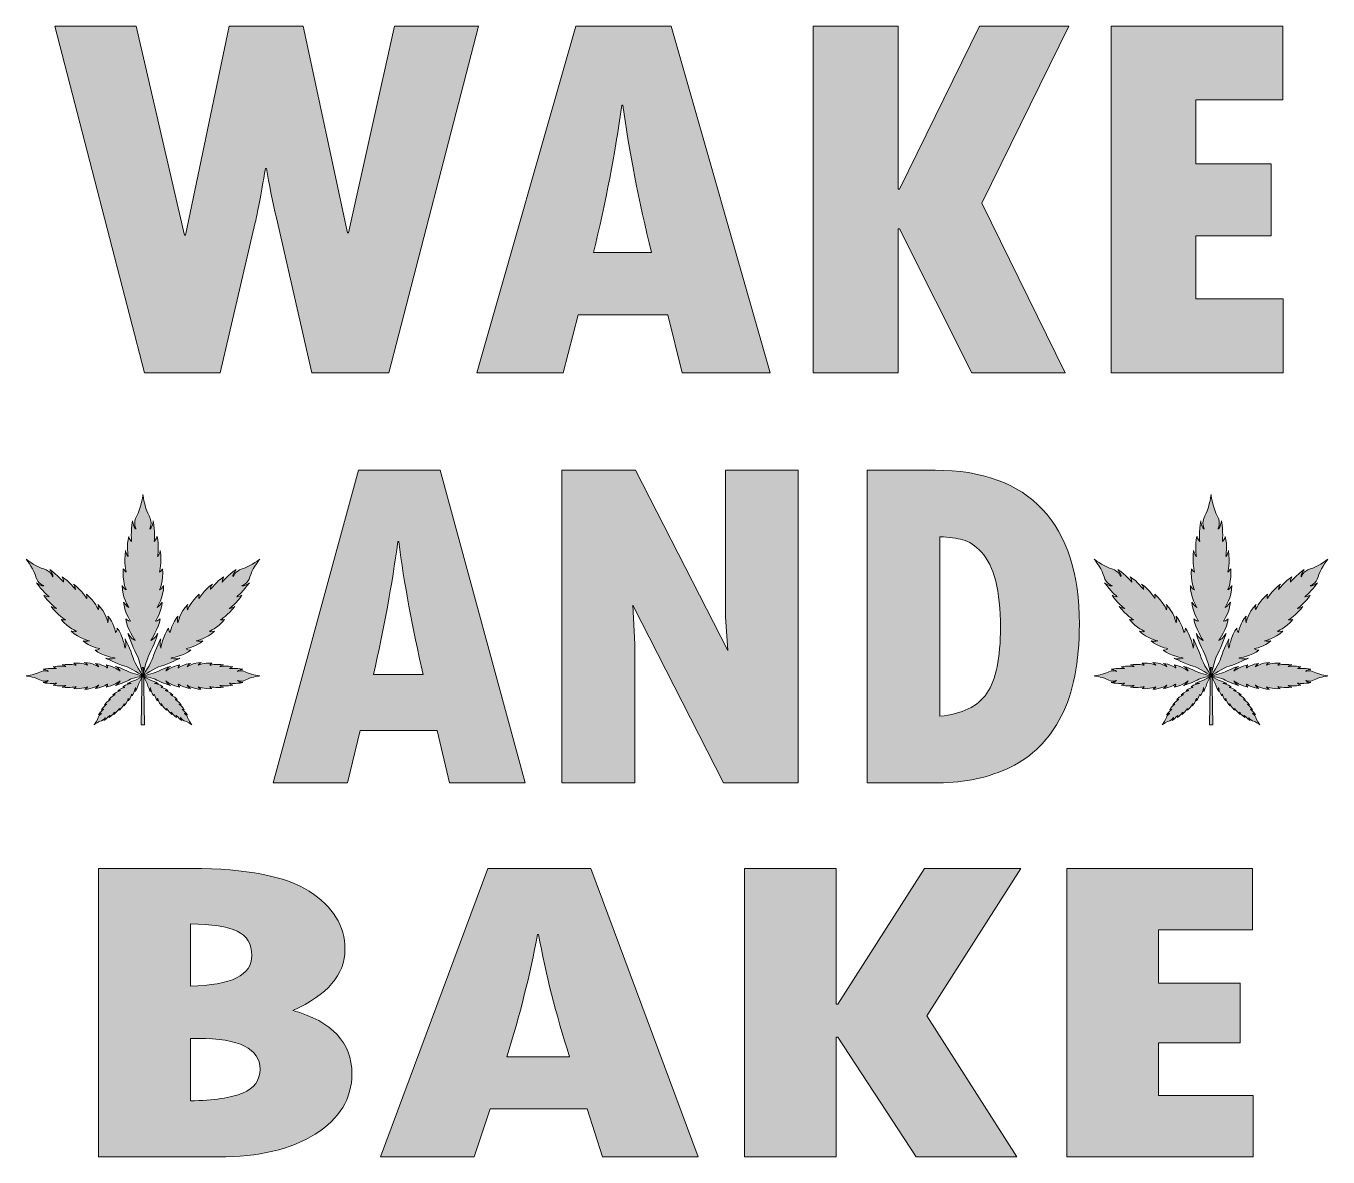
# Model space of a CAD drawing. Extents: x 563 to 1457, y -1293 to -516.
import ezdxf

# ---------------------------------------------------------------- set-up
doc = ezdxf.new("R2010")
doc.units = 0
doc.header["$MEASUREMENT"] = 0
doc.layers.add('katman 1', color=7, linetype='Continuous')

# ---------------------------------------------------------------- blocks, each defined once
blk = doc.blocks.new('block 2')
at = {"layer": 'katman 1', "true_color": 0xc4a985}
h = blk.add_hatch(color=43, dxfattribs=at)
h.dxf.hatch_style = 2
edge = h.paths.add_edge_path()
edge.add_spline(control_points=[(582.29, -516.48), (582.29, -516.48), (638.31, -516.48), (638.31, -516.48), (638.31, -516.48), (671.41, -660.16), (671.41, -660.16), (671.41, -660.16), (672.18, -660.16), (672.18, -660.16), (672.18, -660.16), (702.21, -516.48), (702.21, -516.48), (702.21, -516.48), (753.03, -516.48), (753.03, -516.48), (753.03, -516.48), (783.44, -658.56), (783.44, -658.56), (783.44, -658.56), (784.21, -658.56), (784.21, -658.56), (784.21, -658.56), (815.78, -516.48), (815.78, -516.48), (815.78, -516.48), (873.33, -516.48), (873.33, -516.48), (873.33, -516.48), (811.73, -754.77), (811.73, -754.77), (811.73, -754.77), (758.99, -754.77), (758.99, -754.77), (758.99, -754.77), (734.55, -648.21), (734.55, -648.21), (731.85, -636.55), (729.61, -625.3), (727.81, -614.47), (727.81, -614.47), (727.04, -614.47), (727.04, -614.47), (723.83, -632.92), (721.52, -645.23), (720.11, -651.42), (720.11, -651.42), (695.86, -754.77), (695.86, -754.77), (695.86, -754.77), (643.89, -754.77), (643.89, -754.77), (643.89, -754.77), (582.29, -516.48), (582.29, -516.48)], knot_values=[0, 0, 0, 0, 1, 1, 1, 2, 2, 2, 3, 3, 3, 4, 4, 4, 5, 5, 5, 6, 6, 6, 7, 7, 7, 8, 8, 8, 9, 9, 9, 10, 10, 10, 11, 11, 11, 12, 12, 12, 13, 13, 13, 14, 14, 14, 15, 15, 15, 16, 16, 16, 17, 17, 17, 18, 18, 18, 18], degree=3, periodic=1)
h = blk.add_hatch(color=43, dxfattribs=at)
h.dxf.hatch_style = 2
h.paths.add_polyline_path([(1073.9, -754.77), (1013.27, -754.77), (1003.45, -714.96), (941.85, -714.96), (931.65, -754.77), (872.18, -754.77), (940.31, -516.48), (1005.76, -516.48)])
edge = h.paths.add_edge_path()
edge.add_spline(control_points=[(992.28, -672.12), (983.56, -636.67), (977.01, -602.93), (972.65, -570.92), (972.65, -570.92), (971.88, -570.92), (971.88, -570.92), (967.26, -603.88), (960.78, -637.62), (952.44, -672.12), (952.44, -672.12), (992.28, -672.12), (992.28, -672.12)], knot_values=[0, 0, 0, 0, 1, 1, 1, 2, 2, 2, 3, 3, 3, 4, 4, 4, 4], degree=3, periodic=1)
h = blk.add_hatch(color=43, dxfattribs=at)
h.dxf.hatch_style = 2
h.paths.add_polyline_path([(1103.35, -516.48), (1161.67, -516.48), (1161.67, -628.57), (1162.63, -628.57), (1217.68, -516.48), (1278.89, -516.48), (1219.22, -638.21), (1276.39, -754.77), (1212.29, -754.77), (1162.63, -655.7), (1161.67, -655.7), (1161.67, -754.77), (1103.35, -754.77)])
h = blk.add_hatch(color=43, dxfattribs=at)
h.dxf.hatch_style = 2
h.paths.add_polyline_path([(1307.96, -516.48), (1425.95, -516.48), (1425.95, -567.17), (1366.28, -567.17), (1366.28, -611.08), (1418.06, -611.08), (1418.06, -660.52), (1366.28, -660.52), (1366.28, -703.9), (1426.33, -703.9), (1426.33, -754.77), (1307.96, -754.77)])
at = {"layer": 'katman 1', "lineweight": 0}
for points in [[(1073.9, -754.77), (1013.27, -754.77), (1003.45, -714.96), (941.85, -714.96), (931.65, -754.77), (872.18, -754.77), (940.31, -516.48), (1005.76, -516.48), (1073.9, -754.77)], [(1103.35, -516.48), (1161.67, -516.48), (1161.67, -628.57), (1162.63, -628.57), (1217.68, -516.48), (1278.89, -516.48), (1219.22, -638.21), (1276.39, -754.77), (1212.29, -754.77), (1162.63, -655.7), (1161.67, -655.7), (1161.67, -754.77), (1103.35, -754.77), (1103.35, -516.48)], [(1307.96, -516.48), (1425.95, -516.48), (1425.95, -567.17), (1366.28, -567.17), (1366.28, -611.08), (1418.06, -611.08), (1418.06, -660.52), (1366.28, -660.52), (1366.28, -703.9), (1426.33, -703.9), (1426.33, -754.77), (1307.96, -754.77), (1307.96, -516.48)]]:
    blk.add_lwpolyline(points, dxfattribs=at)
for points, knots in [([(582.29, -516.48), (582.29, -516.48), (638.31, -516.48), (638.31, -516.48), (638.31, -516.48), (671.41, -660.16), (671.41, -660.16), (671.41, -660.16), (672.18, -660.16), (672.18, -660.16), (672.18, -660.16), (702.21, -516.48), (702.21, -516.48), (702.21, -516.48), (753.03, -516.48), (753.03, -516.48), (753.03, -516.48), (783.44, -658.56), (783.44, -658.56), (783.44, -658.56), (784.21, -658.56), (784.21, -658.56), (784.21, -658.56), (815.78, -516.48), (815.78, -516.48), (815.78, -516.48), (873.33, -516.48), (873.33, -516.48), (873.33, -516.48), (811.73, -754.77), (811.73, -754.77), (811.73, -754.77), (758.99, -754.77), (758.99, -754.77), (758.99, -754.77), (734.55, -648.21), (734.55, -648.21), (731.85, -636.55), (729.61, -625.3), (727.81, -614.47), (727.81, -614.47), (727.04, -614.47), (727.04, -614.47), (723.83, -632.92), (721.52, -645.23), (720.11, -651.42), (720.11, -651.42), (695.86, -754.77), (695.86, -754.77), (695.86, -754.77), (643.89, -754.77), (643.89, -754.77), (643.89, -754.77), (582.29, -516.48), (582.29, -516.48)], [0, 0, 0, 0, 1, 1, 1, 2, 2, 2, 3, 3, 3, 4, 4, 4, 5, 5, 5, 6, 6, 6, 7, 7, 7, 8, 8, 8, 9, 9, 9, 10, 10, 10, 11, 11, 11, 12, 12, 12, 13, 13, 13, 14, 14, 14, 15, 15, 15, 16, 16, 16, 17, 17, 17, 18, 18, 18, 18]), ([(992.28, -672.12), (983.56, -636.67), (977.01, -602.93), (972.65, -570.92), (972.65, -570.92), (971.88, -570.92), (971.88, -570.92), (967.26, -603.88), (960.78, -637.62), (952.44, -672.12), (952.44, -672.12), (992.28, -672.12), (992.28, -672.12)], [0, 0, 0, 0, 1, 1, 1, 2, 2, 2, 3, 3, 3, 4, 4, 4, 4])]:
    blk.add_open_spline(points, degree=3, knots=knots, dxfattribs=at)
blk = doc.blocks.new('block 3')
at = {"layer": 'katman 1', "true_color": 0xc4a985}
h = blk.add_hatch(color=43, dxfattribs=at)
h.dxf.hatch_style = 2
h.paths.add_polyline_path([(905.48, -1036.42), (853.47, -1036.42), (845.05, -1000.54), (792.22, -1000.54), (783.47, -1036.42), (732.45, -1036.42), (790.9, -821.63), (847.03, -821.63)])
edge = h.paths.add_edge_path()
edge.add_spline(control_points=[(835.47, -961.93), (827.99, -929.97), (822.37, -899.56), (818.63, -870.71), (818.63, -870.71), (817.97, -870.71), (817.97, -870.71), (814.01, -900.42), (808.45, -930.83), (801.3, -961.93), (801.3, -961.93), (835.47, -961.93), (835.47, -961.93)], knot_values=[0, 0, 0, 0, 1, 1, 1, 2, 2, 2, 3, 3, 3, 4, 4, 4, 4], degree=3, periodic=1)
h = blk.add_hatch(color=43, dxfattribs=at)
h.dxf.hatch_style = 2
h.paths.add_polyline_path([(930.74, -821.63), (981.26, -821.63), (1044.82, -945.52), (1043, -922.35), (1043, -821.63), (1093.03, -821.63), (1093.03, -1036.42), (1041.68, -1036.42), (979.44, -914.47), (980.76, -941.18), (980.76, -1036.42), (930.74, -1036.42)])
h = blk.add_hatch(color=43, dxfattribs=at)
h.dxf.hatch_style = 2
edge = h.paths.add_edge_path()
edge.add_spline(control_points=[(1140.42, -821.63), (1140.42, -821.63), (1187.14, -821.63), (1187.14, -821.63), (1219.5, -821.63), (1244.1, -830.62), (1260.94, -848.58), (1277.78, -866.55), (1286.2, -892.8), (1286.2, -927.34), (1286.2, -953.51), (1282.04, -974.64), (1273.73, -990.73), (1265.42, -1006.82), (1253.81, -1018.46), (1238.9, -1025.64), (1223.98, -1032.83), (1207.5, -1036.42), (1189.45, -1036.42), (1189.45, -1036.42), (1140.42, -1036.42), (1140.42, -1036.42), (1140.42, -1036.42), (1140.42, -821.63), (1140.42, -821.63)], knot_values=[0, 0, 0, 0, 1, 1, 1, 2, 2, 2, 3, 3, 3, 4, 4, 4, 5, 5, 5, 6, 6, 6, 7, 7, 7, 8, 8, 8, 8], degree=3, periodic=1)
edge = h.paths.add_edge_path()
edge.add_spline(control_points=[(1190.44, -867.33), (1190.44, -867.33), (1190.44, -990.57), (1190.44, -990.57), (1205.63, -989.28), (1216.36, -984.05), (1222.64, -974.88), (1228.91, -965.71), (1232.05, -950.62), (1232.05, -929.59), (1232.05, -917.15), (1230.94, -906.61), (1228.74, -897.98), (1226.54, -889.34), (1223.27, -882.69), (1218.92, -878.03), (1214.57, -873.36), (1210.34, -870.49), (1206.21, -869.42), (1202.08, -868.35), (1196.82, -867.65), (1190.44, -867.33)], knot_values=[0, 0, 0, 0, 1, 1, 1, 2, 2, 2, 3, 3, 3, 4, 4, 4, 5, 5, 5, 6, 6, 6, 7, 7, 7, 7], degree=3, periodic=1)
at = {"layer": 'katman 1', "lineweight": 0}
for points in [[(905.48, -1036.42), (853.47, -1036.42), (845.05, -1000.54), (792.22, -1000.54), (783.47, -1036.42), (732.45, -1036.42), (790.9, -821.63), (847.03, -821.63), (905.48, -1036.42)], [(930.74, -821.63), (981.26, -821.63), (1044.82, -945.52), (1043, -922.35), (1043, -821.63), (1093.03, -821.63), (1093.03, -1036.42), (1041.68, -1036.42), (979.44, -914.47), (980.76, -941.18), (980.76, -1036.42), (930.74, -1036.42), (930.74, -821.63)]]:
    blk.add_lwpolyline(points, dxfattribs=at)
for points, knots in [([(1140.42, -821.63), (1140.42, -821.63), (1187.14, -821.63), (1187.14, -821.63), (1219.5, -821.63), (1244.1, -830.62), (1260.94, -848.58), (1277.78, -866.55), (1286.2, -892.8), (1286.2, -927.34), (1286.2, -953.51), (1282.04, -974.64), (1273.73, -990.73), (1265.42, -1006.82), (1253.81, -1018.46), (1238.9, -1025.64), (1223.98, -1032.83), (1207.5, -1036.42), (1189.45, -1036.42), (1189.45, -1036.42), (1140.42, -1036.42), (1140.42, -1036.42), (1140.42, -1036.42), (1140.42, -821.63), (1140.42, -821.63)], [0, 0, 0, 0, 1, 1, 1, 2, 2, 2, 3, 3, 3, 4, 4, 4, 5, 5, 5, 6, 6, 6, 7, 7, 7, 8, 8, 8, 8]), ([(1190.44, -867.33), (1190.44, -867.33), (1190.44, -990.57), (1190.44, -990.57), (1205.63, -989.28), (1216.36, -984.05), (1222.64, -974.88), (1228.91, -965.71), (1232.05, -950.62), (1232.05, -929.59), (1232.05, -917.15), (1230.94, -906.61), (1228.74, -897.98), (1226.54, -889.34), (1223.27, -882.69), (1218.92, -878.03), (1214.57, -873.36), (1210.34, -870.49), (1206.21, -869.42), (1202.08, -868.35), (1196.82, -867.65), (1190.44, -867.33)], [0, 0, 0, 0, 1, 1, 1, 2, 2, 2, 3, 3, 3, 4, 4, 4, 5, 5, 5, 6, 6, 6, 7, 7, 7, 7]), ([(835.47, -961.93), (827.99, -929.97), (822.37, -899.56), (818.63, -870.71), (818.63, -870.71), (817.97, -870.71), (817.97, -870.71), (814.01, -900.42), (808.45, -930.83), (801.3, -961.93), (801.3, -961.93), (835.47, -961.93), (835.47, -961.93)], [0, 0, 0, 0, 1, 1, 1, 2, 2, 2, 3, 3, 3, 4, 4, 4, 4])]:
    blk.add_open_spline(points, degree=3, knots=knots, dxfattribs=at)
blk = doc.blocks.new('block 4')
at = {"layer": 'katman 1', "true_color": 0xc4a985}
h = blk.add_hatch(color=43, dxfattribs=at)
h.dxf.hatch_style = 2
edge = h.paths.add_edge_path()
edge.add_spline(control_points=[(612.37, -1095.29), (612.37, -1095.29), (676.51, -1095.29), (676.51, -1095.29), (713.85, -1095.29), (740.72, -1100.51), (757.1, -1110.95), (773.48, -1121.39), (781.67, -1134.68), (781.67, -1150.81), (781.67, -1168.23), (769.73, -1182.23), (745.86, -1192.82), (772.93, -1200.44), (786.46, -1214.94), (786.46, -1236.32), (786.46, -1253.44), (778.06, -1267.25), (761.27, -1277.73), (744.47, -1288.23), (722.32, -1293.47), (694.83, -1293.47), (694.83, -1293.47), (612.37, -1293.47), (612.37, -1293.47), (612.37, -1293.47), (612.37, -1095.29), (612.37, -1095.29)], knot_values=[0, 0, 0, 0, 1, 1, 1, 2, 2, 2, 3, 3, 3, 4, 4, 4, 5, 5, 5, 6, 6, 6, 7, 7, 7, 8, 8, 8, 9, 9, 9, 9], degree=3, periodic=1)
edge = h.paths.add_edge_path()
edge.add_spline(control_points=[(675.47, -1133.29), (675.47, -1133.29), (675.47, -1176.05), (675.47, -1176.05), (703.65, -1175.55), (717.74, -1168.58), (717.74, -1155.11), (717.74, -1147.1), (714.37, -1141.51), (707.64, -1138.34), (700.91, -1135.17), (690.18, -1133.49), (675.47, -1133.29)], knot_values=[0, 0, 0, 0, 1, 1, 1, 2, 2, 2, 3, 3, 3, 4, 4, 4, 4], degree=3, periodic=1)
edge = h.paths.add_edge_path()
edge.add_spline(control_points=[(675.47, -1211.97), (675.47, -1211.97), (675.47, -1254.87), (675.47, -1254.87), (691.43, -1254.68), (703.41, -1252.92), (711.39, -1249.6), (719.37, -1246.29), (723.36, -1240.82), (723.36, -1233.2), (723.36, -1219.05), (709.13, -1211.97), (680.67, -1211.97), (680.67, -1211.97), (675.47, -1211.97), (675.47, -1211.97)], knot_values=[0, 0, 0, 0, 1, 1, 1, 2, 2, 2, 3, 3, 3, 4, 4, 4, 5, 5, 5, 5], degree=3, periodic=1)
h = blk.add_hatch(color=43, dxfattribs=at)
h.dxf.hatch_style = 2
h.paths.add_polyline_path([(1024.28, -1293.47), (958.68, -1293.47), (948.06, -1260.37), (881.42, -1260.37), (870.39, -1293.47), (806.04, -1293.47), (879.76, -1095.29), (950.56, -1095.29)])
edge = h.paths.add_edge_path()
edge.add_spline(control_points=[(935.98, -1224.74), (926.54, -1195.25), (919.46, -1167.19), (914.74, -1140.57), (914.74, -1140.57), (913.91, -1140.57), (913.91, -1140.57), (908.91, -1167.98), (901.9, -1196.04), (892.88, -1224.74), (892.88, -1224.74), (935.98, -1224.74), (935.98, -1224.74)], knot_values=[0, 0, 0, 0, 1, 1, 1, 2, 2, 2, 3, 3, 3, 4, 4, 4, 4], degree=3, periodic=1)
h = blk.add_hatch(color=43, dxfattribs=at)
h.dxf.hatch_style = 2
h.paths.add_polyline_path([(1056.14, -1095.29), (1119.24, -1095.29), (1119.24, -1188.52), (1120.28, -1188.52), (1179.84, -1095.29), (1246.06, -1095.29), (1181.51, -1196.53), (1243.36, -1293.47), (1174.01, -1293.47), (1120.28, -1211.08), (1119.24, -1211.08), (1119.24, -1293.47), (1056.14, -1293.47)])
h = blk.add_hatch(color=43, dxfattribs=at)
h.dxf.hatch_style = 2
h.paths.add_polyline_path([(1277.51, -1095.29), (1405.16, -1095.29), (1405.16, -1137.45), (1340.61, -1137.45), (1340.61, -1173.97), (1396.63, -1173.97), (1396.63, -1215.09), (1340.61, -1215.09), (1340.61, -1251.16), (1405.58, -1251.16), (1405.58, -1293.47), (1277.51, -1293.47)])
at = {"layer": 'katman 1', "lineweight": 0}
for points in [[(1024.28, -1293.47), (958.68, -1293.47), (948.06, -1260.37), (881.42, -1260.37), (870.39, -1293.47), (806.04, -1293.47), (879.76, -1095.29), (950.56, -1095.29), (1024.28, -1293.47)], [(1056.14, -1095.29), (1119.24, -1095.29), (1119.24, -1188.52), (1120.28, -1188.52), (1179.84, -1095.29), (1246.06, -1095.29), (1181.51, -1196.53), (1243.36, -1293.47), (1174.01, -1293.47), (1120.28, -1211.08), (1119.24, -1211.08), (1119.24, -1293.47), (1056.14, -1293.47), (1056.14, -1095.29)], [(1277.51, -1095.29), (1405.16, -1095.29), (1405.16, -1137.45), (1340.61, -1137.45), (1340.61, -1173.97), (1396.63, -1173.97), (1396.63, -1215.09), (1340.61, -1215.09), (1340.61, -1251.16), (1405.58, -1251.16), (1405.58, -1293.47), (1277.51, -1293.47), (1277.51, -1095.29)]]:
    blk.add_lwpolyline(points, dxfattribs=at)
for points, knots in [([(612.37, -1095.29), (612.37, -1095.29), (676.51, -1095.29), (676.51, -1095.29), (713.85, -1095.29), (740.72, -1100.51), (757.1, -1110.95), (773.48, -1121.39), (781.67, -1134.68), (781.67, -1150.81), (781.67, -1168.23), (769.73, -1182.23), (745.86, -1192.82), (772.93, -1200.44), (786.46, -1214.94), (786.46, -1236.32), (786.46, -1253.44), (778.06, -1267.25), (761.27, -1277.73), (744.47, -1288.23), (722.32, -1293.47), (694.83, -1293.47), (694.83, -1293.47), (612.37, -1293.47), (612.37, -1293.47), (612.37, -1293.47), (612.37, -1095.29), (612.37, -1095.29)], [0, 0, 0, 0, 1, 1, 1, 2, 2, 2, 3, 3, 3, 4, 4, 4, 5, 5, 5, 6, 6, 6, 7, 7, 7, 8, 8, 8, 9, 9, 9, 9]), ([(675.47, -1133.29), (675.47, -1133.29), (675.47, -1176.05), (675.47, -1176.05), (703.65, -1175.55), (717.74, -1168.58), (717.74, -1155.11), (717.74, -1147.1), (714.37, -1141.51), (707.64, -1138.34), (700.91, -1135.17), (690.18, -1133.49), (675.47, -1133.29)], [0, 0, 0, 0, 1, 1, 1, 2, 2, 2, 3, 3, 3, 4, 4, 4, 4]), ([(935.98, -1224.74), (926.54, -1195.25), (919.46, -1167.19), (914.74, -1140.57), (914.74, -1140.57), (913.91, -1140.57), (913.91, -1140.57), (908.91, -1167.98), (901.9, -1196.04), (892.88, -1224.74), (892.88, -1224.74), (935.98, -1224.74), (935.98, -1224.74)], [0, 0, 0, 0, 1, 1, 1, 2, 2, 2, 3, 3, 3, 4, 4, 4, 4]), ([(675.47, -1211.97), (675.47, -1211.97), (675.47, -1254.87), (675.47, -1254.87), (691.43, -1254.68), (703.41, -1252.92), (711.39, -1249.6), (719.37, -1246.29), (723.36, -1240.82), (723.36, -1233.2), (723.36, -1219.05), (709.13, -1211.97), (680.67, -1211.97), (680.67, -1211.97), (675.47, -1211.97), (675.47, -1211.97)], [0, 0, 0, 0, 1, 1, 1, 2, 2, 2, 3, 3, 3, 4, 4, 4, 5, 5, 5, 5])]:
    blk.add_open_spline(points, degree=3, knots=knots, dxfattribs=at)
blk = doc.blocks.new('block 6')
at = {"layer": 'katman 1', "true_color": 0x008b00}
h = blk.add_hatch(color=96, dxfattribs=at)
h.dxf.hatch_style = 2
edge = h.paths.add_edge_path()
edge.add_spline(control_points=[(1376.71, -963), (1376.71, -963), (1384.01, -964.53), (1386.27, -965.79), (1390.15, -967.95), (1395.56, -969.6), (1395.56, -969.6), (1395.56, -969.6), (1393.03, -968.25), (1392.43, -966.45), (1392.43, -966.45), (1397.72, -970.12), (1401.95, -970.61), (1401.95, -970.61), (1400.99, -969.63), (1400.96, -968.53), (1400.96, -968.53), (1405.33, -971.39), (1409.32, -971.52), (1408.21, -970.62), (1408.01, -970.72), (1407.04, -969.27), (1407.04, -969.27), (1411.38, -972.17), (1416.74, -972.16), (1416.74, -972.16), (1415.25, -971.6), (1414.78, -970.41), (1414.78, -970.41), (1418.57, -972.16), (1424.16, -971.71), (1424.16, -971.71), (1423.17, -971.16), (1422.6, -970.35), (1422.6, -970.35), (1426.81, -971.47), (1432.14, -970.7), (1432.14, -970.7), (1430.28, -970.37), (1429.55, -969.5), (1429.55, -969.5), (1434.61, -970.31), (1438.46, -969.27), (1438.46, -969.27), (1437.22, -969.02), (1436.18, -968.01), (1436.18, -968.01), (1440.78, -968.45), (1445.29, -967.58), (1445.29, -967.58), (1441.71, -967.03), (1441.71, -966.02), (1441.71, -966.02), (1444.46, -967.48), (1447.5, -965.71), (1450.29, -964.08), (1455.73, -963.11), (1457, -963), (1455.73, -962.9), (1450.29, -961.92), (1447.5, -960.3), (1444.46, -958.52), (1441.71, -959.98), (1441.71, -959.98), (1441.71, -958.97), (1445.29, -958.42), (1445.29, -958.42), (1440.78, -957.56), (1436.18, -957.99), (1436.18, -957.99), (1437.22, -956.98), (1438.46, -956.73), (1438.46, -956.73), (1434.61, -955.7), (1429.55, -956.51), (1429.55, -956.51), (1430.28, -955.63), (1432.14, -955.3), (1432.14, -955.3), (1426.81, -954.53), (1422.6, -955.65), (1422.6, -955.65), (1423.17, -954.84), (1424.16, -954.3), (1424.16, -954.3), (1418.57, -953.84), (1414.78, -955.6), (1414.78, -955.6), (1415.25, -954.4), (1416.74, -953.84), (1416.74, -953.84), (1411.38, -953.84), (1407.04, -956.73), (1407.04, -956.73), (1408.01, -955.28), (1408.21, -955.38), (1409.32, -954.48), (1405.33, -954.62), (1400.96, -957.47), (1400.96, -957.47), (1400.99, -956.38), (1401.95, -955.4), (1401.95, -955.4), (1397.72, -955.88), (1392.43, -959.55), (1392.43, -959.55), (1393.03, -957.75), (1395.56, -956.4), (1395.56, -956.4), (1395.56, -956.4), (1390.15, -958.06), (1386.27, -960.22), (1384.01, -961.47), (1376.71, -963), (1376.71, -963)], knot_values=[0, 0, 0, 0, 1, 1, 1, 2, 2, 2, 3, 3, 3, 4, 4, 4, 5, 5, 5, 6, 6, 6, 7, 7, 7, 8, 8, 8, 9, 9, 9, 10, 10, 10, 11, 11, 11, 12, 12, 12, 13, 13, 13, 14, 14, 14, 15, 15, 15, 16, 16, 16, 17, 17, 17, 18, 18, 18, 19, 19, 19, 20, 20, 20, 21, 21, 21, 22, 22, 22, 23, 23, 23, 24, 24, 24, 25, 25, 25, 26, 26, 26, 27, 27, 27, 28, 28, 28, 29, 29, 29, 30, 30, 30, 31, 31, 31, 32, 32, 32, 33, 33, 33, 34, 34, 34, 35, 35, 35, 36, 36, 36, 37, 37, 37, 38, 38, 38, 38], degree=3, periodic=1)
h = blk.add_hatch(color=96, dxfattribs=at)
h.dxf.hatch_style = 2
edge = h.paths.add_edge_path()
edge.add_spline(control_points=[(1376.71, -963), (1376.71, -963), (1379.12, -966.69), (1379.54, -968.16), (1380.26, -970.68), (1381.83, -973.64), (1381.83, -973.64), (1381.83, -973.64), (1381.34, -972.02), (1381.84, -971.01), (1381.84, -971.01), (1382.51, -974.76), (1384.08, -976.73), (1384.08, -976.73), (1384.09, -975.92), (1384.53, -975.44), (1384.53, -975.44), (1385.17, -978.47), (1386.78, -980.19), (1386.69, -979.35), (1386.57, -979.31), (1386.77, -978.3), (1386.77, -978.3), (1387.37, -981.32), (1389.61, -983.56), (1389.61, -983.56), (1389.22, -982.7), (1389.52, -982.01), (1389.52, -982.01), (1390.38, -984.32), (1392.9, -986.47), (1392.9, -986.47), (1392.72, -985.83), (1392.82, -985.25), (1392.82, -985.25), (1394.11, -987.48), (1396.66, -989.39), (1396.66, -989.39), (1396.02, -988.47), (1396.08, -987.8), (1396.08, -987.8), (1397.86, -990.25), (1399.9, -991.43), (1399.9, -991.43), (1399.48, -990.81), (1399.47, -989.95), (1399.47, -989.95), (1401.21, -992.05), (1403.46, -993.57), (1403.46, -993.57), (1402.19, -991.85), (1402.61, -991.43), (1402.61, -991.43), (1403.15, -993.19), (1405.16, -993.72), (1407.01, -994.2), (1409.69, -996.07), (1410.27, -996.56), (1409.78, -995.98), (1407.91, -993.3), (1407.42, -991.45), (1406.9, -989.44), (1405.14, -988.9), (1405.14, -988.9), (1405.56, -988.48), (1407.28, -989.75), (1407.28, -989.75), (1405.76, -987.5), (1403.66, -985.76), (1403.66, -985.76), (1404.52, -985.78), (1405.14, -986.19), (1405.14, -986.19), (1403.96, -984.15), (1401.51, -982.37), (1401.51, -982.37), (1402.18, -982.31), (1403.09, -982.95), (1403.09, -982.95), (1401.19, -980.4), (1398.96, -979.11), (1398.96, -979.11), (1399.54, -979.01), (1400.18, -979.2), (1400.18, -979.2), (1398.03, -976.67), (1395.72, -975.82), (1395.72, -975.82), (1396.41, -975.51), (1397.27, -975.9), (1397.27, -975.9), (1395.03, -973.66), (1392, -973.06), (1392, -973.06), (1393.02, -972.86), (1393.06, -972.98), (1393.9, -973.07), (1392.18, -971.46), (1389.15, -970.83), (1389.15, -970.83), (1389.63, -970.38), (1390.44, -970.37), (1390.44, -970.37), (1388.47, -968.81), (1384.72, -968.13), (1384.72, -968.13), (1385.73, -967.63), (1387.35, -968.12), (1387.35, -968.12), (1387.35, -968.12), (1384.39, -966.55), (1381.87, -965.83), (1380.4, -965.41), (1376.71, -963), (1376.71, -963)], knot_values=[0, 0, 0, 0, 1, 1, 1, 2, 2, 2, 3, 3, 3, 4, 4, 4, 5, 5, 5, 6, 6, 6, 7, 7, 7, 8, 8, 8, 9, 9, 9, 10, 10, 10, 11, 11, 11, 12, 12, 12, 13, 13, 13, 14, 14, 14, 15, 15, 15, 16, 16, 16, 17, 17, 17, 18, 18, 18, 19, 19, 19, 20, 20, 20, 21, 21, 21, 22, 22, 22, 23, 23, 23, 24, 24, 24, 25, 25, 25, 26, 26, 26, 27, 27, 27, 28, 28, 28, 29, 29, 29, 30, 30, 30, 31, 31, 31, 32, 32, 32, 33, 33, 33, 34, 34, 34, 35, 35, 35, 36, 36, 36, 37, 37, 37, 38, 38, 38, 38], degree=3, periodic=1)
at = {"layer": 'katman 1', "lineweight": 0}
for points in [[(1376.71, -963), (1376.71, -963), (1384.01, -964.53), (1386.27, -965.79), (1390.15, -967.95), (1395.56, -969.6), (1395.56, -969.6), (1395.56, -969.6), (1393.03, -968.25), (1392.43, -966.45), (1392.43, -966.45), (1397.72, -970.12), (1401.95, -970.61), (1401.95, -970.61), (1400.99, -969.63), (1400.96, -968.53), (1400.96, -968.53), (1405.33, -971.39), (1409.32, -971.52), (1408.21, -970.62), (1408.01, -970.72), (1407.04, -969.27), (1407.04, -969.27), (1411.38, -972.17), (1416.74, -972.16), (1416.74, -972.16), (1415.25, -971.6), (1414.78, -970.41), (1414.78, -970.41), (1418.57, -972.16), (1424.16, -971.71), (1424.16, -971.71), (1423.17, -971.16), (1422.6, -970.35), (1422.6, -970.35), (1426.81, -971.47), (1432.14, -970.7), (1432.14, -970.7), (1430.28, -970.37), (1429.55, -969.5), (1429.55, -969.5), (1434.61, -970.31), (1438.46, -969.27), (1438.46, -969.27), (1437.22, -969.02), (1436.18, -968.01), (1436.18, -968.01), (1440.78, -968.45), (1445.29, -967.58), (1445.29, -967.58), (1441.71, -967.03), (1441.71, -966.02), (1441.71, -966.02), (1444.46, -967.48), (1447.5, -965.71), (1450.29, -964.08), (1455.73, -963.11), (1457, -963), (1455.73, -962.9), (1450.29, -961.92), (1447.5, -960.3), (1444.46, -958.52), (1441.71, -959.98), (1441.71, -959.98), (1441.71, -958.97), (1445.29, -958.42), (1445.29, -958.42), (1440.78, -957.56), (1436.18, -957.99), (1436.18, -957.99), (1437.22, -956.98), (1438.46, -956.73), (1438.46, -956.73), (1434.61, -955.7), (1429.55, -956.51), (1429.55, -956.51), (1430.28, -955.63), (1432.14, -955.3), (1432.14, -955.3), (1426.81, -954.53), (1422.6, -955.65), (1422.6, -955.65), (1423.17, -954.84), (1424.16, -954.3), (1424.16, -954.3), (1418.57, -953.84), (1414.78, -955.6), (1414.78, -955.6), (1415.25, -954.4), (1416.74, -953.84), (1416.74, -953.84), (1411.38, -953.84), (1407.04, -956.73), (1407.04, -956.73), (1408.01, -955.28), (1408.21, -955.38), (1409.32, -954.48), (1405.33, -954.62), (1400.96, -957.47), (1400.96, -957.47), (1400.99, -956.38), (1401.95, -955.4), (1401.95, -955.4), (1397.72, -955.88), (1392.43, -959.55), (1392.43, -959.55), (1393.03, -957.75), (1395.56, -956.4), (1395.56, -956.4), (1395.56, -956.4), (1390.15, -958.06), (1386.27, -960.22), (1384.01, -961.47), (1376.71, -963), (1376.71, -963)], [(1376.71, -963), (1376.71, -963), (1379.12, -966.69), (1379.54, -968.16), (1380.26, -970.68), (1381.83, -973.64), (1381.83, -973.64), (1381.83, -973.64), (1381.34, -972.02), (1381.84, -971.01), (1381.84, -971.01), (1382.51, -974.76), (1384.08, -976.73), (1384.08, -976.73), (1384.09, -975.92), (1384.53, -975.44), (1384.53, -975.44), (1385.17, -978.47), (1386.78, -980.19), (1386.69, -979.35), (1386.57, -979.31), (1386.77, -978.3), (1386.77, -978.3), (1387.37, -981.32), (1389.61, -983.56), (1389.61, -983.56), (1389.22, -982.7), (1389.52, -982.01), (1389.52, -982.01), (1390.38, -984.32), (1392.9, -986.47), (1392.9, -986.47), (1392.72, -985.83), (1392.82, -985.25), (1392.82, -985.25), (1394.11, -987.48), (1396.66, -989.39), (1396.66, -989.39), (1396.02, -988.47), (1396.08, -987.8), (1396.08, -987.8), (1397.86, -990.25), (1399.9, -991.43), (1399.9, -991.43), (1399.48, -990.81), (1399.47, -989.95), (1399.47, -989.95), (1401.21, -992.05), (1403.46, -993.57), (1403.46, -993.57), (1402.19, -991.85), (1402.61, -991.43), (1402.61, -991.43), (1403.15, -993.19), (1405.16, -993.72), (1407.01, -994.2), (1409.69, -996.07), (1410.27, -996.56), (1409.78, -995.98), (1407.91, -993.3), (1407.42, -991.45), (1406.9, -989.44), (1405.14, -988.9), (1405.14, -988.9), (1405.56, -988.48), (1407.28, -989.75), (1407.28, -989.75), (1405.76, -987.5), (1403.66, -985.76), (1403.66, -985.76), (1404.52, -985.78), (1405.14, -986.19), (1405.14, -986.19), (1403.96, -984.15), (1401.51, -982.37), (1401.51, -982.37), (1402.18, -982.31), (1403.09, -982.95), (1403.09, -982.95), (1401.19, -980.4), (1398.96, -979.11), (1398.96, -979.11), (1399.54, -979.01), (1400.18, -979.2), (1400.18, -979.2), (1398.03, -976.67), (1395.72, -975.82), (1395.72, -975.82), (1396.41, -975.51), (1397.27, -975.9), (1397.27, -975.9), (1395.03, -973.66), (1392, -973.06), (1392, -973.06), (1393.02, -972.86), (1393.06, -972.98), (1393.9, -973.07), (1392.18, -971.46), (1389.15, -970.83), (1389.15, -970.83), (1389.63, -970.38), (1390.44, -970.37), (1390.44, -970.37), (1388.47, -968.81), (1384.72, -968.13), (1384.72, -968.13), (1385.73, -967.63), (1387.35, -968.12), (1387.35, -968.12), (1387.35, -968.12), (1384.39, -966.55), (1381.87, -965.83), (1380.4, -965.41), (1376.71, -963), (1376.71, -963)]]:
    blk.add_open_spline(points, degree=3, knots=[0, 0, 0, 0, 1, 1, 1, 2, 2, 2, 3, 3, 3, 4, 4, 4, 5, 5, 5, 6, 6, 6, 7, 7, 7, 8, 8, 8, 9, 9, 9, 10, 10, 10, 11, 11, 11, 12, 12, 12, 13, 13, 13, 14, 14, 14, 15, 15, 15, 16, 16, 16, 17, 17, 17, 18, 18, 18, 19, 19, 19, 20, 20, 20, 21, 21, 21, 22, 22, 22, 23, 23, 23, 24, 24, 24, 25, 25, 25, 26, 26, 26, 27, 27, 27, 28, 28, 28, 29, 29, 29, 30, 30, 30, 31, 31, 31, 32, 32, 32, 33, 33, 33, 34, 34, 34, 35, 35, 35, 36, 36, 36, 37, 37, 37, 38, 38, 38, 38], dxfattribs=at)
blk = doc.blocks.new('block 7')
at = {"layer": 'katman 1', "true_color": 0x008b00}
h = blk.add_hatch(color=96, dxfattribs=at)
h.dxf.hatch_style = 2
edge = h.paths.add_edge_path()
edge.add_spline(control_points=[(1376.71, -963), (1376.71, -963), (1369.41, -964.53), (1367.15, -965.79), (1363.27, -967.95), (1357.86, -969.6), (1357.86, -969.6), (1357.86, -969.6), (1360.39, -968.25), (1360.99, -966.45), (1360.99, -966.45), (1355.7, -970.12), (1351.47, -970.61), (1351.47, -970.61), (1352.43, -969.63), (1352.46, -968.53), (1352.46, -968.53), (1348.09, -971.39), (1344.1, -971.52), (1345.21, -970.62), (1345.41, -970.72), (1346.38, -969.27), (1346.38, -969.27), (1342.04, -972.17), (1336.68, -972.16), (1336.68, -972.16), (1338.17, -971.6), (1338.64, -970.41), (1338.64, -970.41), (1334.85, -972.16), (1329.26, -971.71), (1329.26, -971.71), (1330.26, -971.16), (1330.82, -970.35), (1330.82, -970.35), (1326.61, -971.47), (1321.28, -970.7), (1321.28, -970.7), (1323.14, -970.37), (1323.87, -969.5), (1323.87, -969.5), (1318.81, -970.31), (1314.96, -969.27), (1314.96, -969.27), (1316.2, -969.02), (1317.24, -968.01), (1317.24, -968.01), (1312.64, -968.45), (1308.14, -967.58), (1308.14, -967.58), (1311.71, -967.03), (1311.71, -966.02), (1311.71, -966.02), (1308.96, -967.48), (1305.92, -965.71), (1303.13, -964.08), (1297.69, -963.11), (1296.42, -963), (1297.69, -962.9), (1303.13, -961.92), (1305.92, -960.3), (1308.96, -958.52), (1311.71, -959.98), (1311.71, -959.98), (1311.71, -958.97), (1308.13, -958.42), (1308.13, -958.42), (1312.64, -957.56), (1317.24, -957.99), (1317.24, -957.99), (1316.2, -956.98), (1314.96, -956.73), (1314.96, -956.73), (1318.81, -955.7), (1323.87, -956.51), (1323.87, -956.51), (1323.14, -955.63), (1321.28, -955.3), (1321.28, -955.3), (1326.61, -954.53), (1330.82, -955.65), (1330.82, -955.65), (1330.26, -954.84), (1329.26, -954.3), (1329.26, -954.3), (1334.85, -953.84), (1338.64, -955.6), (1338.64, -955.6), (1338.17, -954.4), (1336.68, -953.84), (1336.68, -953.84), (1342.04, -953.84), (1346.38, -956.73), (1346.38, -956.73), (1345.41, -955.28), (1345.21, -955.38), (1344.1, -954.48), (1348.09, -954.62), (1352.46, -957.47), (1352.46, -957.47), (1352.43, -956.38), (1351.47, -955.4), (1351.47, -955.4), (1355.7, -955.88), (1360.99, -959.55), (1360.99, -959.55), (1360.39, -957.75), (1357.86, -956.4), (1357.86, -956.4), (1357.86, -956.4), (1363.27, -958.06), (1367.15, -960.22), (1369.41, -961.47), (1376.71, -963), (1376.71, -963)], knot_values=[0, 0, 0, 0, 1, 1, 1, 2, 2, 2, 3, 3, 3, 4, 4, 4, 5, 5, 5, 6, 6, 6, 7, 7, 7, 8, 8, 8, 9, 9, 9, 10, 10, 10, 11, 11, 11, 12, 12, 12, 13, 13, 13, 14, 14, 14, 15, 15, 15, 16, 16, 16, 17, 17, 17, 18, 18, 18, 19, 19, 19, 20, 20, 20, 21, 21, 21, 22, 22, 22, 23, 23, 23, 24, 24, 24, 25, 25, 25, 26, 26, 26, 27, 27, 27, 28, 28, 28, 29, 29, 29, 30, 30, 30, 31, 31, 31, 32, 32, 32, 33, 33, 33, 34, 34, 34, 35, 35, 35, 36, 36, 36, 37, 37, 37, 38, 38, 38, 38], degree=3, periodic=1)
h = blk.add_hatch(color=96, dxfattribs=at)
h.dxf.hatch_style = 2
edge = h.paths.add_edge_path()
edge.add_spline(control_points=[(1376.71, -963), (1376.71, -963), (1374.3, -966.69), (1373.88, -968.16), (1373.16, -970.68), (1371.59, -973.64), (1371.59, -973.64), (1371.59, -973.64), (1372.08, -972.02), (1371.58, -971.01), (1371.58, -971.01), (1370.91, -974.76), (1369.34, -976.73), (1369.34, -976.73), (1369.33, -975.92), (1368.89, -975.44), (1368.89, -975.44), (1368.25, -978.47), (1366.64, -980.19), (1366.73, -979.35), (1366.85, -979.31), (1366.65, -978.3), (1366.65, -978.3), (1366.05, -981.32), (1363.81, -983.56), (1363.81, -983.56), (1364.2, -982.7), (1363.9, -982.01), (1363.9, -982.01), (1363.04, -984.32), (1360.52, -986.47), (1360.52, -986.47), (1360.71, -985.83), (1360.6, -985.25), (1360.6, -985.25), (1359.31, -987.48), (1356.76, -989.39), (1356.76, -989.39), (1357.4, -988.47), (1357.34, -987.8), (1357.34, -987.8), (1355.56, -990.25), (1353.53, -991.43), (1353.53, -991.43), (1353.94, -990.81), (1353.95, -989.95), (1353.95, -989.95), (1352.21, -992.05), (1349.97, -993.57), (1349.97, -993.57), (1351.23, -991.85), (1350.81, -991.43), (1350.81, -991.43), (1350.27, -993.19), (1348.26, -993.72), (1346.41, -994.2), (1343.73, -996.07), (1343.16, -996.56), (1343.64, -995.98), (1345.51, -993.3), (1346, -991.45), (1346.53, -989.44), (1348.28, -988.9), (1348.28, -988.9), (1347.86, -988.48), (1346.14, -989.75), (1346.14, -989.75), (1347.66, -987.5), (1349.76, -985.76), (1349.76, -985.76), (1348.9, -985.78), (1348.28, -986.19), (1348.28, -986.19), (1349.46, -984.15), (1351.91, -982.37), (1351.91, -982.37), (1351.24, -982.31), (1350.33, -982.95), (1350.33, -982.95), (1352.23, -980.4), (1354.46, -979.11), (1354.46, -979.11), (1353.89, -979.01), (1353.24, -979.2), (1353.24, -979.2), (1355.39, -976.67), (1357.71, -975.82), (1357.71, -975.82), (1357.01, -975.51), (1356.15, -975.9), (1356.15, -975.9), (1358.39, -973.66), (1361.42, -973.06), (1361.42, -973.06), (1360.4, -972.86), (1360.36, -972.98), (1359.52, -973.07), (1361.24, -971.46), (1364.27, -970.83), (1364.27, -970.83), (1363.79, -970.38), (1362.99, -970.37), (1362.99, -970.37), (1364.95, -968.81), (1368.7, -968.13), (1368.7, -968.13), (1367.69, -967.63), (1366.07, -968.12), (1366.07, -968.12), (1366.07, -968.12), (1369.03, -966.55), (1371.55, -965.83), (1373.02, -965.41), (1376.71, -963), (1376.71, -963)], knot_values=[0, 0, 0, 0, 1, 1, 1, 2, 2, 2, 3, 3, 3, 4, 4, 4, 5, 5, 5, 6, 6, 6, 7, 7, 7, 8, 8, 8, 9, 9, 9, 10, 10, 10, 11, 11, 11, 12, 12, 12, 13, 13, 13, 14, 14, 14, 15, 15, 15, 16, 16, 16, 17, 17, 17, 18, 18, 18, 19, 19, 19, 20, 20, 20, 21, 21, 21, 22, 22, 22, 23, 23, 23, 24, 24, 24, 25, 25, 25, 26, 26, 26, 27, 27, 27, 28, 28, 28, 29, 29, 29, 30, 30, 30, 31, 31, 31, 32, 32, 32, 33, 33, 33, 34, 34, 34, 35, 35, 35, 36, 36, 36, 37, 37, 37, 38, 38, 38, 38], degree=3, periodic=1)
at = {"layer": 'katman 1', "lineweight": 0}
for points in [[(1376.71, -963), (1376.71, -963), (1369.41, -964.53), (1367.15, -965.79), (1363.27, -967.95), (1357.86, -969.6), (1357.86, -969.6), (1357.86, -969.6), (1360.39, -968.25), (1360.99, -966.45), (1360.99, -966.45), (1355.7, -970.12), (1351.47, -970.61), (1351.47, -970.61), (1352.43, -969.63), (1352.46, -968.53), (1352.46, -968.53), (1348.09, -971.39), (1344.1, -971.52), (1345.21, -970.62), (1345.41, -970.72), (1346.38, -969.27), (1346.38, -969.27), (1342.04, -972.17), (1336.68, -972.16), (1336.68, -972.16), (1338.17, -971.6), (1338.64, -970.41), (1338.64, -970.41), (1334.85, -972.16), (1329.26, -971.71), (1329.26, -971.71), (1330.26, -971.16), (1330.82, -970.35), (1330.82, -970.35), (1326.61, -971.47), (1321.28, -970.7), (1321.28, -970.7), (1323.14, -970.37), (1323.87, -969.5), (1323.87, -969.5), (1318.81, -970.31), (1314.96, -969.27), (1314.96, -969.27), (1316.2, -969.02), (1317.24, -968.01), (1317.24, -968.01), (1312.64, -968.45), (1308.14, -967.58), (1308.14, -967.58), (1311.71, -967.03), (1311.71, -966.02), (1311.71, -966.02), (1308.96, -967.48), (1305.92, -965.71), (1303.13, -964.08), (1297.69, -963.11), (1296.42, -963), (1297.69, -962.9), (1303.13, -961.92), (1305.92, -960.3), (1308.96, -958.52), (1311.71, -959.98), (1311.71, -959.98), (1311.71, -958.97), (1308.13, -958.42), (1308.13, -958.42), (1312.64, -957.56), (1317.24, -957.99), (1317.24, -957.99), (1316.2, -956.98), (1314.96, -956.73), (1314.96, -956.73), (1318.81, -955.7), (1323.87, -956.51), (1323.87, -956.51), (1323.14, -955.63), (1321.28, -955.3), (1321.28, -955.3), (1326.61, -954.53), (1330.82, -955.65), (1330.82, -955.65), (1330.26, -954.84), (1329.26, -954.3), (1329.26, -954.3), (1334.85, -953.84), (1338.64, -955.6), (1338.64, -955.6), (1338.17, -954.4), (1336.68, -953.84), (1336.68, -953.84), (1342.04, -953.84), (1346.38, -956.73), (1346.38, -956.73), (1345.41, -955.28), (1345.21, -955.38), (1344.1, -954.48), (1348.09, -954.62), (1352.46, -957.47), (1352.46, -957.47), (1352.43, -956.38), (1351.47, -955.4), (1351.47, -955.4), (1355.7, -955.88), (1360.99, -959.55), (1360.99, -959.55), (1360.39, -957.75), (1357.86, -956.4), (1357.86, -956.4), (1357.86, -956.4), (1363.27, -958.06), (1367.15, -960.22), (1369.41, -961.47), (1376.71, -963), (1376.71, -963)], [(1376.71, -963), (1376.71, -963), (1374.3, -966.69), (1373.88, -968.16), (1373.16, -970.68), (1371.59, -973.64), (1371.59, -973.64), (1371.59, -973.64), (1372.08, -972.02), (1371.58, -971.01), (1371.58, -971.01), (1370.91, -974.76), (1369.34, -976.73), (1369.34, -976.73), (1369.33, -975.92), (1368.89, -975.44), (1368.89, -975.44), (1368.25, -978.47), (1366.64, -980.19), (1366.73, -979.35), (1366.85, -979.31), (1366.65, -978.3), (1366.65, -978.3), (1366.05, -981.32), (1363.81, -983.56), (1363.81, -983.56), (1364.2, -982.7), (1363.9, -982.01), (1363.9, -982.01), (1363.04, -984.32), (1360.52, -986.47), (1360.52, -986.47), (1360.71, -985.83), (1360.6, -985.25), (1360.6, -985.25), (1359.31, -987.48), (1356.76, -989.39), (1356.76, -989.39), (1357.4, -988.47), (1357.34, -987.8), (1357.34, -987.8), (1355.56, -990.25), (1353.53, -991.43), (1353.53, -991.43), (1353.94, -990.81), (1353.95, -989.95), (1353.95, -989.95), (1352.21, -992.05), (1349.97, -993.57), (1349.97, -993.57), (1351.23, -991.85), (1350.81, -991.43), (1350.81, -991.43), (1350.27, -993.19), (1348.26, -993.72), (1346.41, -994.2), (1343.73, -996.07), (1343.16, -996.56), (1343.64, -995.98), (1345.51, -993.3), (1346, -991.45), (1346.53, -989.44), (1348.28, -988.9), (1348.28, -988.9), (1347.86, -988.48), (1346.14, -989.75), (1346.14, -989.75), (1347.66, -987.5), (1349.76, -985.76), (1349.76, -985.76), (1348.9, -985.78), (1348.28, -986.19), (1348.28, -986.19), (1349.46, -984.15), (1351.91, -982.37), (1351.91, -982.37), (1351.24, -982.31), (1350.33, -982.95), (1350.33, -982.95), (1352.23, -980.4), (1354.46, -979.11), (1354.46, -979.11), (1353.89, -979.01), (1353.24, -979.2), (1353.24, -979.2), (1355.39, -976.67), (1357.71, -975.82), (1357.71, -975.82), (1357.01, -975.51), (1356.15, -975.9), (1356.15, -975.9), (1358.39, -973.66), (1361.42, -973.06), (1361.42, -973.06), (1360.4, -972.86), (1360.36, -972.98), (1359.52, -973.07), (1361.24, -971.46), (1364.27, -970.83), (1364.27, -970.83), (1363.79, -970.38), (1362.99, -970.37), (1362.99, -970.37), (1364.95, -968.81), (1368.7, -968.13), (1368.7, -968.13), (1367.69, -967.63), (1366.07, -968.12), (1366.07, -968.12), (1366.07, -968.12), (1369.03, -966.55), (1371.55, -965.83), (1373.02, -965.41), (1376.71, -963), (1376.71, -963)]]:
    blk.add_open_spline(points, degree=3, knots=[0, 0, 0, 0, 1, 1, 1, 2, 2, 2, 3, 3, 3, 4, 4, 4, 5, 5, 5, 6, 6, 6, 7, 7, 7, 8, 8, 8, 9, 9, 9, 10, 10, 10, 11, 11, 11, 12, 12, 12, 13, 13, 13, 14, 14, 14, 15, 15, 15, 16, 16, 16, 17, 17, 17, 18, 18, 18, 19, 19, 19, 20, 20, 20, 21, 21, 21, 22, 22, 22, 23, 23, 23, 24, 24, 24, 25, 25, 25, 26, 26, 26, 27, 27, 27, 28, 28, 28, 29, 29, 29, 30, 30, 30, 31, 31, 31, 32, 32, 32, 33, 33, 33, 34, 34, 34, 35, 35, 35, 36, 36, 36, 37, 37, 37, 38, 38, 38, 38], dxfattribs=at)
blk = doc.blocks.new('block 5')
at = {"layer": 'katman 1', "true_color": 0x008b00}
h = blk.add_hatch(color=96, dxfattribs=at)
h.dxf.hatch_style = 2
edge = h.paths.add_edge_path()
edge.add_spline(control_points=[(1376.71, -963), (1376.71, -963), (1379.08, -951.66), (1381.03, -948.16), (1384.39, -942.13), (1386.96, -933.72), (1386.96, -933.72), (1386.96, -933.72), (1384.87, -937.65), (1382.06, -938.59), (1382.06, -938.59), (1387.77, -930.37), (1388.52, -923.8), (1388.52, -923.8), (1387, -925.29), (1385.29, -925.34), (1385.29, -925.34), (1389.74, -918.55), (1389.94, -912.36), (1388.55, -914.08), (1388.7, -914.38), (1386.44, -915.89), (1386.44, -915.89), (1390.95, -909.15), (1390.94, -900.83), (1390.94, -900.83), (1390.07, -903.14), (1388.21, -903.87), (1388.21, -903.87), (1390.94, -897.98), (1390.23, -889.29), (1390.23, -889.29), (1389.38, -890.84), (1388.13, -891.73), (1388.13, -891.73), (1389.87, -885.18), (1388.68, -876.9), (1388.68, -876.9), (1388.16, -879.79), (1386.8, -880.93), (1386.8, -880.93), (1388.06, -873.06), (1386.45, -867.09), (1386.45, -867.09), (1386.06, -869.01), (1384.5, -870.63), (1384.5, -870.63), (1385.17, -863.49), (1383.82, -856.48), (1383.82, -856.48), (1382.97, -862.04), (1381.4, -862.04), (1381.4, -862.04), (1383.67, -857.77), (1380.91, -853.05), (1378.38, -848.71), (1376.87, -840.26), (1376.71, -838.29), (1376.55, -840.26), (1375.04, -848.71), (1372.51, -853.05), (1369.75, -857.77), (1372.02, -862.04), (1372.02, -862.04), (1370.45, -862.04), (1369.6, -856.48), (1369.6, -856.48), (1368.25, -863.49), (1368.92, -870.63), (1368.92, -870.63), (1367.36, -869.01), (1366.97, -867.09), (1366.97, -867.09), (1365.36, -873.06), (1366.62, -880.93), (1366.62, -880.93), (1365.27, -879.79), (1364.74, -876.9), (1364.74, -876.9), (1363.55, -885.18), (1365.29, -891.73), (1365.29, -891.73), (1364.04, -890.84), (1363.19, -889.29), (1363.19, -889.29), (1362.48, -897.98), (1365.21, -903.87), (1365.21, -903.87), (1363.35, -903.14), (1362.48, -900.83), (1362.48, -900.83), (1362.47, -909.15), (1366.98, -915.89), (1366.98, -915.89), (1364.72, -914.38), (1364.87, -914.08), (1363.48, -912.36), (1363.68, -918.55), (1368.13, -925.34), (1368.13, -925.34), (1366.42, -925.29), (1364.9, -923.8), (1364.9, -923.8), (1365.65, -930.37), (1371.36, -938.59), (1371.36, -938.59), (1368.55, -937.65), (1366.46, -933.72), (1366.46, -933.72), (1366.46, -933.72), (1369.03, -942.13), (1372.39, -948.16), (1374.34, -951.66), (1376.71, -963), (1376.71, -963)], knot_values=[0, 0, 0, 0, 1, 1, 1, 2, 2, 2, 3, 3, 3, 4, 4, 4, 5, 5, 5, 6, 6, 6, 7, 7, 7, 8, 8, 8, 9, 9, 9, 10, 10, 10, 11, 11, 11, 12, 12, 12, 13, 13, 13, 14, 14, 14, 15, 15, 15, 16, 16, 16, 17, 17, 17, 18, 18, 18, 19, 19, 19, 20, 20, 20, 21, 21, 21, 22, 22, 22, 23, 23, 23, 24, 24, 24, 25, 25, 25, 26, 26, 26, 27, 27, 27, 28, 28, 28, 29, 29, 29, 30, 30, 30, 31, 31, 31, 32, 32, 32, 33, 33, 33, 34, 34, 34, 35, 35, 35, 36, 36, 36, 37, 37, 37, 38, 38, 38, 38], degree=3, periodic=1)
h = blk.add_hatch(color=96, dxfattribs=at)
h.dxf.hatch_style = 2
edge = h.paths.add_edge_path()
edge.add_spline(control_points=[(1376.71, -963), (1376.71, -963), (1370.94, -954.18), (1369.94, -950.66), (1368.22, -944.62), (1364.46, -937.55), (1364.46, -937.55), (1364.46, -937.55), (1365.64, -941.43), (1364.44, -943.84), (1364.44, -943.84), (1362.82, -934.87), (1359.08, -930.16), (1359.08, -930.16), (1359.06, -932.1), (1357.99, -933.23), (1357.99, -933.23), (1356.48, -926), (1352.62, -921.88), (1352.83, -923.88), (1353.13, -923.98), (1352.65, -926.41), (1352.65, -926.41), (1351.2, -919.16), (1345.84, -913.81), (1345.84, -913.81), (1346.77, -915.86), (1346.05, -917.53), (1346.05, -917.53), (1344.01, -911.98), (1337.96, -906.84), (1337.96, -906.84), (1338.41, -908.39), (1338.17, -909.77), (1338.17, -909.77), (1335.08, -904.43), (1328.98, -899.87), (1328.98, -899.87), (1330.51, -902.06), (1330.37, -903.67), (1330.37, -903.67), (1326.11, -897.79), (1321.23, -894.98), (1321.23, -894.98), (1322.22, -896.47), (1322.26, -898.52), (1322.26, -898.52), (1318.09, -893.49), (1312.71, -889.85), (1312.71, -889.85), (1315.74, -893.97), (1314.73, -894.98), (1314.73, -894.98), (1313.44, -890.77), (1308.63, -889.51), (1304.21, -888.35), (1297.8, -883.88), (1296.42, -882.71), (1297.59, -884.09), (1302.06, -890.5), (1303.22, -894.92), (1304.48, -899.73), (1308.69, -901.02), (1308.69, -901.02), (1307.68, -902.04), (1303.56, -899.01), (1303.56, -899.01), (1307.2, -904.38), (1312.23, -908.55), (1312.23, -908.55), (1310.18, -908.51), (1308.69, -907.53), (1308.69, -907.53), (1311.5, -912.4), (1317.38, -916.66), (1317.38, -916.66), (1315.77, -916.8), (1313.58, -915.28), (1313.58, -915.28), (1318.14, -921.37), (1323.48, -924.47), (1323.48, -924.47), (1322.1, -924.71), (1320.55, -924.25), (1320.55, -924.25), (1325.69, -930.3), (1331.24, -932.34), (1331.24, -932.34), (1329.57, -933.06), (1327.52, -932.13), (1327.52, -932.13), (1332.87, -937.5), (1340.12, -938.94), (1340.12, -938.94), (1337.69, -939.42), (1337.59, -939.12), (1335.59, -938.91), (1339.7, -942.77), (1346.94, -944.28), (1346.94, -944.28), (1345.81, -945.35), (1343.87, -945.37), (1343.87, -945.37), (1348.58, -949.11), (1357.55, -950.73), (1357.55, -950.73), (1355.14, -951.93), (1351.26, -950.75), (1351.26, -950.75), (1351.26, -950.75), (1358.33, -954.51), (1364.37, -956.23), (1367.88, -957.23), (1376.71, -963), (1376.71, -963)], knot_values=[0, 0, 0, 0, 1, 1, 1, 2, 2, 2, 3, 3, 3, 4, 4, 4, 5, 5, 5, 6, 6, 6, 7, 7, 7, 8, 8, 8, 9, 9, 9, 10, 10, 10, 11, 11, 11, 12, 12, 12, 13, 13, 13, 14, 14, 14, 15, 15, 15, 16, 16, 16, 17, 17, 17, 18, 18, 18, 19, 19, 19, 20, 20, 20, 21, 21, 21, 22, 22, 22, 23, 23, 23, 24, 24, 24, 25, 25, 25, 26, 26, 26, 27, 27, 27, 28, 28, 28, 29, 29, 29, 30, 30, 30, 31, 31, 31, 32, 32, 32, 33, 33, 33, 34, 34, 34, 35, 35, 35, 36, 36, 36, 37, 37, 37, 38, 38, 38, 38], degree=3, periodic=1)
h = blk.add_hatch(color=96, dxfattribs=at)
h.dxf.hatch_style = 2
edge = h.paths.add_edge_path()
edge.add_spline(control_points=[(1376.71, -963), (1376.71, -963), (1385.54, -957.23), (1389.05, -956.23), (1395.09, -954.51), (1402.16, -950.75), (1402.16, -950.75), (1402.16, -950.75), (1398.28, -951.93), (1395.87, -950.73), (1395.87, -950.73), (1404.84, -949.11), (1409.55, -945.37), (1409.55, -945.37), (1407.62, -945.35), (1406.48, -944.28), (1406.48, -944.28), (1413.72, -942.77), (1417.83, -938.91), (1415.83, -939.12), (1415.73, -939.42), (1413.3, -938.94), (1413.3, -938.94), (1420.55, -937.5), (1425.9, -932.13), (1425.9, -932.13), (1423.85, -933.06), (1422.18, -932.34), (1422.18, -932.34), (1427.73, -930.3), (1432.87, -924.25), (1432.87, -924.25), (1431.32, -924.71), (1429.95, -924.47), (1429.95, -924.47), (1435.28, -921.37), (1439.84, -915.28), (1439.84, -915.28), (1437.65, -916.8), (1436.04, -916.66), (1436.04, -916.66), (1441.92, -912.4), (1444.73, -907.53), (1444.73, -907.53), (1443.24, -908.51), (1441.19, -908.55), (1441.19, -908.55), (1446.22, -904.38), (1449.87, -899.01), (1449.87, -899.01), (1445.74, -902.03), (1444.73, -901.02), (1444.73, -901.02), (1448.94, -899.73), (1450.2, -894.92), (1451.36, -890.5), (1455.83, -884.09), (1457, -882.71), (1455.62, -883.88), (1449.21, -888.35), (1444.79, -889.51), (1439.98, -890.77), (1438.69, -894.98), (1438.69, -894.98), (1437.68, -893.97), (1440.71, -889.85), (1440.71, -889.85), (1435.33, -893.49), (1431.17, -898.52), (1431.17, -898.52), (1431.2, -896.47), (1432.19, -894.98), (1432.19, -894.98), (1427.31, -897.79), (1423.05, -903.67), (1423.05, -903.67), (1422.91, -902.06), (1424.44, -899.87), (1424.44, -899.87), (1418.34, -904.43), (1415.25, -909.77), (1415.25, -909.77), (1415.01, -908.39), (1415.46, -906.84), (1415.46, -906.84), (1409.41, -911.98), (1407.37, -917.53), (1407.37, -917.53), (1406.65, -915.86), (1407.58, -913.81), (1407.58, -913.81), (1402.22, -919.16), (1400.77, -926.41), (1400.77, -926.41), (1400.3, -923.98), (1400.59, -923.88), (1400.8, -921.88), (1396.94, -926), (1395.43, -933.23), (1395.43, -933.23), (1394.36, -932.1), (1394.34, -930.16), (1394.34, -930.16), (1390.6, -934.87), (1388.98, -943.84), (1388.98, -943.84), (1387.78, -941.43), (1388.96, -937.55), (1388.96, -937.55), (1388.96, -937.55), (1385.2, -944.62), (1383.48, -950.66), (1382.48, -954.17), (1376.71, -963), (1376.71, -963)], knot_values=[0, 0, 0, 0, 1, 1, 1, 2, 2, 2, 3, 3, 3, 4, 4, 4, 5, 5, 5, 6, 6, 6, 7, 7, 7, 8, 8, 8, 9, 9, 9, 10, 10, 10, 11, 11, 11, 12, 12, 12, 13, 13, 13, 14, 14, 14, 15, 15, 15, 16, 16, 16, 17, 17, 17, 18, 18, 18, 19, 19, 19, 20, 20, 20, 21, 21, 21, 22, 22, 22, 23, 23, 23, 24, 24, 24, 25, 25, 25, 26, 26, 26, 27, 27, 27, 28, 28, 28, 29, 29, 29, 30, 30, 30, 31, 31, 31, 32, 32, 32, 33, 33, 33, 34, 34, 34, 35, 35, 35, 36, 36, 36, 37, 37, 37, 38, 38, 38, 38], degree=3, periodic=1)
h = blk.add_hatch(color=96, dxfattribs=at)
h.dxf.hatch_style = 2
h.paths.add_polyline_path([(1377.16, -957.28), (1377.85, -996.56), (1375.57, -996.56), (1376.26, -957.28)])
at = {"layer": 'katman 1', "lineweight": 0}
blk.add_lwpolyline([(1377.16, -957.28), (1377.85, -996.56), (1375.57, -996.56), (1376.26, -957.28), (1377.16, -957.28)], dxfattribs=at)
for points in [[(1376.71, -963), (1376.71, -963), (1379.08, -951.66), (1381.03, -948.16), (1384.39, -942.13), (1386.96, -933.72), (1386.96, -933.72), (1386.96, -933.72), (1384.87, -937.65), (1382.06, -938.59), (1382.06, -938.59), (1387.77, -930.37), (1388.52, -923.8), (1388.52, -923.8), (1387, -925.29), (1385.29, -925.34), (1385.29, -925.34), (1389.74, -918.55), (1389.94, -912.36), (1388.55, -914.08), (1388.7, -914.38), (1386.44, -915.89), (1386.44, -915.89), (1390.95, -909.15), (1390.94, -900.83), (1390.94, -900.83), (1390.07, -903.14), (1388.21, -903.87), (1388.21, -903.87), (1390.94, -897.98), (1390.23, -889.29), (1390.23, -889.29), (1389.38, -890.84), (1388.13, -891.73), (1388.13, -891.73), (1389.87, -885.18), (1388.68, -876.9), (1388.68, -876.9), (1388.16, -879.79), (1386.8, -880.93), (1386.8, -880.93), (1388.06, -873.06), (1386.45, -867.09), (1386.45, -867.09), (1386.06, -869.01), (1384.5, -870.63), (1384.5, -870.63), (1385.17, -863.49), (1383.82, -856.48), (1383.82, -856.48), (1382.97, -862.04), (1381.4, -862.04), (1381.4, -862.04), (1383.67, -857.77), (1380.91, -853.05), (1378.38, -848.71), (1376.87, -840.26), (1376.71, -838.29), (1376.55, -840.26), (1375.04, -848.71), (1372.51, -853.05), (1369.75, -857.77), (1372.02, -862.04), (1372.02, -862.04), (1370.45, -862.04), (1369.6, -856.48), (1369.6, -856.48), (1368.25, -863.49), (1368.92, -870.63), (1368.92, -870.63), (1367.36, -869.01), (1366.97, -867.09), (1366.97, -867.09), (1365.36, -873.06), (1366.62, -880.93), (1366.62, -880.93), (1365.27, -879.79), (1364.74, -876.9), (1364.74, -876.9), (1363.55, -885.18), (1365.29, -891.73), (1365.29, -891.73), (1364.04, -890.84), (1363.19, -889.29), (1363.19, -889.29), (1362.48, -897.98), (1365.21, -903.87), (1365.21, -903.87), (1363.35, -903.14), (1362.48, -900.83), (1362.48, -900.83), (1362.47, -909.15), (1366.98, -915.89), (1366.98, -915.89), (1364.72, -914.38), (1364.87, -914.08), (1363.48, -912.36), (1363.68, -918.55), (1368.13, -925.34), (1368.13, -925.34), (1366.42, -925.29), (1364.9, -923.8), (1364.9, -923.8), (1365.65, -930.37), (1371.36, -938.59), (1371.36, -938.59), (1368.55, -937.65), (1366.46, -933.72), (1366.46, -933.72), (1366.46, -933.72), (1369.03, -942.13), (1372.39, -948.16), (1374.34, -951.66), (1376.71, -963), (1376.71, -963)], [(1376.71, -963), (1376.71, -963), (1370.94, -954.18), (1369.94, -950.66), (1368.22, -944.62), (1364.46, -937.55), (1364.46, -937.55), (1364.46, -937.55), (1365.64, -941.43), (1364.44, -943.84), (1364.44, -943.84), (1362.82, -934.87), (1359.08, -930.16), (1359.08, -930.16), (1359.06, -932.1), (1357.99, -933.23), (1357.99, -933.23), (1356.48, -926), (1352.62, -921.88), (1352.83, -923.88), (1353.13, -923.98), (1352.65, -926.41), (1352.65, -926.41), (1351.2, -919.16), (1345.84, -913.81), (1345.84, -913.81), (1346.77, -915.86), (1346.05, -917.53), (1346.05, -917.53), (1344.01, -911.98), (1337.96, -906.84), (1337.96, -906.84), (1338.41, -908.39), (1338.17, -909.77), (1338.17, -909.77), (1335.08, -904.43), (1328.98, -899.87), (1328.98, -899.87), (1330.51, -902.06), (1330.37, -903.67), (1330.37, -903.67), (1326.11, -897.79), (1321.23, -894.98), (1321.23, -894.98), (1322.22, -896.47), (1322.26, -898.52), (1322.26, -898.52), (1318.09, -893.49), (1312.71, -889.85), (1312.71, -889.85), (1315.74, -893.97), (1314.73, -894.98), (1314.73, -894.98), (1313.44, -890.77), (1308.63, -889.51), (1304.21, -888.35), (1297.8, -883.88), (1296.42, -882.71), (1297.59, -884.09), (1302.06, -890.5), (1303.22, -894.92), (1304.48, -899.73), (1308.69, -901.02), (1308.69, -901.02), (1307.68, -902.04), (1303.56, -899.01), (1303.56, -899.01), (1307.2, -904.38), (1312.23, -908.55), (1312.23, -908.55), (1310.18, -908.51), (1308.69, -907.53), (1308.69, -907.53), (1311.5, -912.4), (1317.38, -916.66), (1317.38, -916.66), (1315.77, -916.8), (1313.58, -915.28), (1313.58, -915.28), (1318.14, -921.37), (1323.48, -924.47), (1323.48, -924.47), (1322.1, -924.71), (1320.55, -924.25), (1320.55, -924.25), (1325.69, -930.3), (1331.24, -932.34), (1331.24, -932.34), (1329.57, -933.06), (1327.52, -932.13), (1327.52, -932.13), (1332.87, -937.5), (1340.12, -938.94), (1340.12, -938.94), (1337.69, -939.42), (1337.59, -939.12), (1335.59, -938.91), (1339.7, -942.77), (1346.94, -944.28), (1346.94, -944.28), (1345.81, -945.35), (1343.87, -945.37), (1343.87, -945.37), (1348.58, -949.11), (1357.55, -950.73), (1357.55, -950.73), (1355.14, -951.93), (1351.26, -950.75), (1351.26, -950.75), (1351.26, -950.75), (1358.33, -954.51), (1364.37, -956.23), (1367.88, -957.23), (1376.71, -963), (1376.71, -963)], [(1376.71, -963), (1376.71, -963), (1385.54, -957.23), (1389.05, -956.23), (1395.09, -954.51), (1402.16, -950.75), (1402.16, -950.75), (1402.16, -950.75), (1398.28, -951.93), (1395.87, -950.73), (1395.87, -950.73), (1404.84, -949.11), (1409.55, -945.37), (1409.55, -945.37), (1407.62, -945.35), (1406.48, -944.28), (1406.48, -944.28), (1413.72, -942.77), (1417.83, -938.91), (1415.83, -939.12), (1415.73, -939.42), (1413.3, -938.94), (1413.3, -938.94), (1420.55, -937.5), (1425.9, -932.13), (1425.9, -932.13), (1423.85, -933.06), (1422.18, -932.34), (1422.18, -932.34), (1427.73, -930.3), (1432.87, -924.25), (1432.87, -924.25), (1431.32, -924.71), (1429.95, -924.47), (1429.95, -924.47), (1435.28, -921.37), (1439.84, -915.28), (1439.84, -915.28), (1437.65, -916.8), (1436.04, -916.66), (1436.04, -916.66), (1441.92, -912.4), (1444.73, -907.53), (1444.73, -907.53), (1443.24, -908.51), (1441.19, -908.55), (1441.19, -908.55), (1446.22, -904.38), (1449.87, -899.01), (1449.87, -899.01), (1445.74, -902.03), (1444.73, -901.02), (1444.73, -901.02), (1448.94, -899.73), (1450.2, -894.92), (1451.36, -890.5), (1455.83, -884.09), (1457, -882.71), (1455.62, -883.88), (1449.21, -888.35), (1444.79, -889.51), (1439.98, -890.77), (1438.69, -894.98), (1438.69, -894.98), (1437.68, -893.97), (1440.71, -889.85), (1440.71, -889.85), (1435.33, -893.49), (1431.17, -898.52), (1431.17, -898.52), (1431.2, -896.47), (1432.19, -894.98), (1432.19, -894.98), (1427.31, -897.79), (1423.05, -903.67), (1423.05, -903.67), (1422.91, -902.06), (1424.44, -899.87), (1424.44, -899.87), (1418.34, -904.43), (1415.25, -909.77), (1415.25, -909.77), (1415.01, -908.39), (1415.46, -906.84), (1415.46, -906.84), (1409.41, -911.98), (1407.37, -917.53), (1407.37, -917.53), (1406.65, -915.86), (1407.58, -913.81), (1407.58, -913.81), (1402.22, -919.16), (1400.77, -926.41), (1400.77, -926.41), (1400.3, -923.98), (1400.59, -923.88), (1400.8, -921.88), (1396.94, -926), (1395.43, -933.23), (1395.43, -933.23), (1394.36, -932.1), (1394.34, -930.16), (1394.34, -930.16), (1390.6, -934.87), (1388.98, -943.84), (1388.98, -943.84), (1387.78, -941.43), (1388.96, -937.55), (1388.96, -937.55), (1388.96, -937.55), (1385.2, -944.62), (1383.48, -950.66), (1382.48, -954.17), (1376.71, -963), (1376.71, -963)]]:
    blk.add_open_spline(points, degree=3, knots=[0, 0, 0, 0, 1, 1, 1, 2, 2, 2, 3, 3, 3, 4, 4, 4, 5, 5, 5, 6, 6, 6, 7, 7, 7, 8, 8, 8, 9, 9, 9, 10, 10, 10, 11, 11, 11, 12, 12, 12, 13, 13, 13, 14, 14, 14, 15, 15, 15, 16, 16, 16, 17, 17, 17, 18, 18, 18, 19, 19, 19, 20, 20, 20, 21, 21, 21, 22, 22, 22, 23, 23, 23, 24, 24, 24, 25, 25, 25, 26, 26, 26, 27, 27, 27, 28, 28, 28, 29, 29, 29, 30, 30, 30, 31, 31, 31, 32, 32, 32, 33, 33, 33, 34, 34, 34, 35, 35, 35, 36, 36, 36, 37, 37, 37, 38, 38, 38, 38], dxfattribs=at)
at = {"layer": 'katman 1'}
for name in ['block 7', 'block 6']:
    blk.add_blockref(name, (0, 0), dxfattribs=at)
blk = doc.blocks.new('block 9')
at = {"layer": 'katman 1', "true_color": 0x008b00}
h = blk.add_hatch(color=96, dxfattribs=at)
h.dxf.hatch_style = 2
edge = h.paths.add_edge_path()
edge.add_spline(control_points=[(642.88, -963), (642.88, -963), (650.18, -964.53), (652.44, -965.79), (656.32, -967.95), (661.73, -969.6), (661.73, -969.6), (661.73, -969.6), (659.2, -968.25), (658.6, -966.45), (658.6, -966.45), (663.89, -970.12), (668.11, -970.61), (668.11, -970.61), (667.16, -969.63), (667.13, -968.53), (667.13, -968.53), (671.5, -971.39), (675.49, -971.52), (674.38, -970.62), (674.18, -970.72), (673.21, -969.27), (673.21, -969.27), (677.55, -972.17), (682.91, -972.16), (682.91, -972.16), (681.42, -971.6), (680.95, -970.41), (680.95, -970.41), (684.74, -972.16), (690.33, -971.71), (690.33, -971.71), (689.33, -971.16), (688.76, -970.35), (688.76, -970.35), (692.98, -971.47), (698.31, -970.7), (698.31, -970.7), (696.45, -970.37), (695.71, -969.5), (695.71, -969.5), (700.78, -970.31), (704.63, -969.27), (704.63, -969.27), (703.39, -969.02), (702.35, -968.01), (702.35, -968.01), (706.95, -968.45), (711.45, -967.58), (711.45, -967.58), (707.88, -967.03), (707.88, -966.02), (707.88, -966.02), (710.63, -967.48), (713.67, -965.71), (716.46, -964.08), (721.9, -963.11), (723.17, -963), (721.9, -962.9), (716.46, -961.92), (713.67, -960.3), (710.63, -958.52), (707.88, -959.98), (707.88, -959.98), (707.88, -958.97), (711.45, -958.42), (711.45, -958.42), (706.95, -957.56), (702.35, -957.99), (702.35, -957.99), (703.39, -956.98), (704.63, -956.73), (704.63, -956.73), (700.78, -955.7), (695.71, -956.51), (695.71, -956.51), (696.45, -955.63), (698.31, -955.3), (698.31, -955.3), (692.98, -954.53), (688.76, -955.65), (688.76, -955.65), (689.33, -954.84), (690.33, -954.3), (690.33, -954.3), (684.74, -953.84), (680.95, -955.6), (680.95, -955.6), (681.42, -954.4), (682.91, -953.84), (682.91, -953.84), (677.55, -953.84), (673.21, -956.73), (673.21, -956.73), (674.18, -955.28), (674.38, -955.38), (675.49, -954.48), (671.5, -954.62), (667.13, -957.47), (667.13, -957.47), (667.16, -956.38), (668.11, -955.4), (668.11, -955.4), (663.89, -955.88), (658.6, -959.55), (658.6, -959.55), (659.2, -957.75), (661.73, -956.4), (661.73, -956.4), (661.73, -956.4), (656.32, -958.06), (652.44, -960.22), (650.18, -961.47), (642.88, -963), (642.88, -963)], knot_values=[0, 0, 0, 0, 1, 1, 1, 2, 2, 2, 3, 3, 3, 4, 4, 4, 5, 5, 5, 6, 6, 6, 7, 7, 7, 8, 8, 8, 9, 9, 9, 10, 10, 10, 11, 11, 11, 12, 12, 12, 13, 13, 13, 14, 14, 14, 15, 15, 15, 16, 16, 16, 17, 17, 17, 18, 18, 18, 19, 19, 19, 20, 20, 20, 21, 21, 21, 22, 22, 22, 23, 23, 23, 24, 24, 24, 25, 25, 25, 26, 26, 26, 27, 27, 27, 28, 28, 28, 29, 29, 29, 30, 30, 30, 31, 31, 31, 32, 32, 32, 33, 33, 33, 34, 34, 34, 35, 35, 35, 36, 36, 36, 37, 37, 37, 38, 38, 38, 38], degree=3, periodic=1)
h = blk.add_hatch(color=96, dxfattribs=at)
h.dxf.hatch_style = 2
edge = h.paths.add_edge_path()
edge.add_spline(control_points=[(642.88, -963), (642.88, -963), (645.29, -966.69), (645.71, -968.16), (646.43, -970.68), (648, -973.64), (648, -973.64), (648, -973.64), (647.5, -972.02), (648.01, -971.01), (648.01, -971.01), (648.68, -974.76), (650.25, -976.73), (650.25, -976.73), (650.26, -975.92), (650.7, -975.44), (650.7, -975.44), (651.33, -978.47), (652.95, -980.19), (652.86, -979.35), (652.74, -979.31), (652.93, -978.3), (652.93, -978.3), (653.54, -981.32), (655.78, -983.56), (655.78, -983.56), (655.39, -982.7), (655.69, -982.01), (655.69, -982.01), (656.54, -984.32), (659.07, -986.47), (659.07, -986.47), (658.88, -985.83), (658.98, -985.25), (658.98, -985.25), (660.28, -987.48), (662.83, -989.39), (662.83, -989.39), (662.19, -988.47), (662.25, -987.8), (662.25, -987.8), (664.03, -990.25), (666.06, -991.43), (666.06, -991.43), (665.65, -990.81), (665.64, -989.95), (665.64, -989.95), (667.38, -992.05), (669.62, -993.57), (669.62, -993.57), (668.36, -991.85), (668.78, -991.43), (668.78, -991.43), (669.32, -993.19), (671.33, -993.72), (673.18, -994.2), (675.86, -996.07), (676.43, -996.56), (675.95, -995.98), (674.08, -993.3), (673.59, -991.45), (673.06, -989.44), (671.31, -988.9), (671.31, -988.9), (671.73, -988.48), (673.45, -989.75), (673.45, -989.75), (671.93, -987.5), (669.83, -985.76), (669.83, -985.76), (670.68, -985.78), (671.31, -986.19), (671.31, -986.19), (670.13, -984.15), (667.67, -982.37), (667.67, -982.37), (668.35, -982.31), (669.26, -982.95), (669.26, -982.95), (667.36, -980.4), (665.13, -979.11), (665.13, -979.11), (665.7, -979.01), (666.35, -979.2), (666.35, -979.2), (664.2, -976.67), (661.88, -975.82), (661.88, -975.82), (662.58, -975.51), (663.44, -975.9), (663.44, -975.9), (661.2, -973.66), (658.17, -973.06), (658.17, -973.06), (659.19, -972.86), (659.23, -972.98), (660.07, -973.07), (658.34, -971.46), (655.32, -970.83), (655.32, -970.83), (655.79, -970.38), (656.6, -970.37), (656.6, -970.37), (654.64, -968.81), (650.89, -968.13), (650.89, -968.13), (651.9, -967.63), (653.51, -968.12), (653.51, -968.12), (653.51, -968.12), (650.56, -966.55), (648.04, -965.83), (646.57, -965.41), (642.88, -963), (642.88, -963)], knot_values=[0, 0, 0, 0, 1, 1, 1, 2, 2, 2, 3, 3, 3, 4, 4, 4, 5, 5, 5, 6, 6, 6, 7, 7, 7, 8, 8, 8, 9, 9, 9, 10, 10, 10, 11, 11, 11, 12, 12, 12, 13, 13, 13, 14, 14, 14, 15, 15, 15, 16, 16, 16, 17, 17, 17, 18, 18, 18, 19, 19, 19, 20, 20, 20, 21, 21, 21, 22, 22, 22, 23, 23, 23, 24, 24, 24, 25, 25, 25, 26, 26, 26, 27, 27, 27, 28, 28, 28, 29, 29, 29, 30, 30, 30, 31, 31, 31, 32, 32, 32, 33, 33, 33, 34, 34, 34, 35, 35, 35, 36, 36, 36, 37, 37, 37, 38, 38, 38, 38], degree=3, periodic=1)
at = {"layer": 'katman 1', "lineweight": 0}
for points in [[(642.88, -963), (642.88, -963), (650.18, -964.53), (652.44, -965.79), (656.32, -967.95), (661.73, -969.6), (661.73, -969.6), (661.73, -969.6), (659.2, -968.25), (658.6, -966.45), (658.6, -966.45), (663.89, -970.12), (668.11, -970.61), (668.11, -970.61), (667.16, -969.63), (667.13, -968.53), (667.13, -968.53), (671.5, -971.39), (675.49, -971.52), (674.38, -970.62), (674.18, -970.72), (673.21, -969.27), (673.21, -969.27), (677.55, -972.17), (682.91, -972.16), (682.91, -972.16), (681.42, -971.6), (680.95, -970.41), (680.95, -970.41), (684.74, -972.16), (690.33, -971.71), (690.33, -971.71), (689.33, -971.16), (688.76, -970.35), (688.76, -970.35), (692.98, -971.47), (698.31, -970.7), (698.31, -970.7), (696.45, -970.37), (695.71, -969.5), (695.71, -969.5), (700.78, -970.31), (704.63, -969.27), (704.63, -969.27), (703.39, -969.02), (702.35, -968.01), (702.35, -968.01), (706.95, -968.45), (711.45, -967.58), (711.45, -967.58), (707.88, -967.03), (707.88, -966.02), (707.88, -966.02), (710.63, -967.48), (713.67, -965.71), (716.46, -964.08), (721.9, -963.11), (723.17, -963), (721.9, -962.9), (716.46, -961.92), (713.67, -960.3), (710.63, -958.52), (707.88, -959.98), (707.88, -959.98), (707.88, -958.97), (711.45, -958.42), (711.45, -958.42), (706.95, -957.56), (702.35, -957.99), (702.35, -957.99), (703.39, -956.98), (704.63, -956.73), (704.63, -956.73), (700.78, -955.7), (695.71, -956.51), (695.71, -956.51), (696.45, -955.63), (698.31, -955.3), (698.31, -955.3), (692.98, -954.53), (688.76, -955.65), (688.76, -955.65), (689.33, -954.84), (690.33, -954.3), (690.33, -954.3), (684.74, -953.84), (680.95, -955.6), (680.95, -955.6), (681.42, -954.4), (682.91, -953.84), (682.91, -953.84), (677.55, -953.84), (673.21, -956.73), (673.21, -956.73), (674.18, -955.28), (674.38, -955.38), (675.49, -954.48), (671.5, -954.62), (667.13, -957.47), (667.13, -957.47), (667.16, -956.38), (668.11, -955.4), (668.11, -955.4), (663.89, -955.88), (658.6, -959.55), (658.6, -959.55), (659.2, -957.75), (661.73, -956.4), (661.73, -956.4), (661.73, -956.4), (656.32, -958.06), (652.44, -960.22), (650.18, -961.47), (642.88, -963), (642.88, -963)], [(642.88, -963), (642.88, -963), (645.29, -966.69), (645.71, -968.16), (646.43, -970.68), (648, -973.64), (648, -973.64), (648, -973.64), (647.5, -972.02), (648.01, -971.01), (648.01, -971.01), (648.68, -974.76), (650.25, -976.73), (650.25, -976.73), (650.26, -975.92), (650.7, -975.44), (650.7, -975.44), (651.33, -978.47), (652.95, -980.19), (652.86, -979.35), (652.74, -979.31), (652.93, -978.3), (652.93, -978.3), (653.54, -981.32), (655.78, -983.56), (655.78, -983.56), (655.39, -982.7), (655.69, -982.01), (655.69, -982.01), (656.54, -984.32), (659.07, -986.47), (659.07, -986.47), (658.88, -985.83), (658.98, -985.25), (658.98, -985.25), (660.28, -987.48), (662.83, -989.39), (662.83, -989.39), (662.19, -988.47), (662.25, -987.8), (662.25, -987.8), (664.03, -990.25), (666.06, -991.43), (666.06, -991.43), (665.65, -990.81), (665.64, -989.95), (665.64, -989.95), (667.38, -992.05), (669.62, -993.57), (669.62, -993.57), (668.36, -991.85), (668.78, -991.43), (668.78, -991.43), (669.32, -993.19), (671.33, -993.72), (673.18, -994.2), (675.86, -996.07), (676.43, -996.56), (675.95, -995.98), (674.08, -993.3), (673.59, -991.45), (673.06, -989.44), (671.31, -988.9), (671.31, -988.9), (671.73, -988.48), (673.45, -989.75), (673.45, -989.75), (671.93, -987.5), (669.83, -985.76), (669.83, -985.76), (670.68, -985.78), (671.31, -986.19), (671.31, -986.19), (670.13, -984.15), (667.67, -982.37), (667.67, -982.37), (668.35, -982.31), (669.26, -982.95), (669.26, -982.95), (667.36, -980.4), (665.13, -979.11), (665.13, -979.11), (665.7, -979.01), (666.35, -979.2), (666.35, -979.2), (664.2, -976.67), (661.88, -975.82), (661.88, -975.82), (662.58, -975.51), (663.44, -975.9), (663.44, -975.9), (661.2, -973.66), (658.17, -973.06), (658.17, -973.06), (659.19, -972.86), (659.23, -972.98), (660.07, -973.07), (658.34, -971.46), (655.32, -970.83), (655.32, -970.83), (655.79, -970.38), (656.6, -970.37), (656.6, -970.37), (654.64, -968.81), (650.89, -968.13), (650.89, -968.13), (651.9, -967.63), (653.51, -968.12), (653.51, -968.12), (653.51, -968.12), (650.56, -966.55), (648.04, -965.83), (646.57, -965.41), (642.88, -963), (642.88, -963)]]:
    blk.add_open_spline(points, degree=3, knots=[0, 0, 0, 0, 1, 1, 1, 2, 2, 2, 3, 3, 3, 4, 4, 4, 5, 5, 5, 6, 6, 6, 7, 7, 7, 8, 8, 8, 9, 9, 9, 10, 10, 10, 11, 11, 11, 12, 12, 12, 13, 13, 13, 14, 14, 14, 15, 15, 15, 16, 16, 16, 17, 17, 17, 18, 18, 18, 19, 19, 19, 20, 20, 20, 21, 21, 21, 22, 22, 22, 23, 23, 23, 24, 24, 24, 25, 25, 25, 26, 26, 26, 27, 27, 27, 28, 28, 28, 29, 29, 29, 30, 30, 30, 31, 31, 31, 32, 32, 32, 33, 33, 33, 34, 34, 34, 35, 35, 35, 36, 36, 36, 37, 37, 37, 38, 38, 38, 38], dxfattribs=at)
blk = doc.blocks.new('block 10')
at = {"layer": 'katman 1', "true_color": 0x008b00}
h = blk.add_hatch(color=96, dxfattribs=at)
h.dxf.hatch_style = 2
edge = h.paths.add_edge_path()
edge.add_spline(control_points=[(642.88, -963), (642.88, -963), (635.58, -964.53), (633.32, -965.79), (629.44, -967.95), (624.03, -969.6), (624.03, -969.6), (624.03, -969.6), (626.56, -968.25), (627.16, -966.45), (627.16, -966.45), (621.87, -970.12), (617.64, -970.61), (617.64, -970.61), (618.6, -969.63), (618.63, -968.53), (618.63, -968.53), (614.26, -971.39), (610.27, -971.52), (611.38, -970.62), (611.58, -970.72), (612.55, -969.27), (612.55, -969.27), (608.21, -972.17), (602.85, -972.16), (602.85, -972.16), (604.34, -971.6), (604.81, -970.41), (604.81, -970.41), (601.02, -972.16), (595.43, -971.71), (595.43, -971.71), (596.42, -971.16), (596.99, -970.35), (596.99, -970.35), (592.78, -971.47), (587.45, -970.7), (587.45, -970.7), (589.31, -970.37), (590.04, -969.5), (590.04, -969.5), (584.98, -970.31), (581.13, -969.27), (581.13, -969.27), (582.37, -969.02), (583.41, -968.01), (583.41, -968.01), (578.81, -968.45), (574.3, -967.58), (574.3, -967.58), (577.88, -967.03), (577.88, -966.02), (577.88, -966.02), (575.13, -967.48), (572.09, -965.71), (569.3, -964.08), (563.86, -963.11), (562.59, -963), (563.86, -962.9), (569.3, -961.92), (572.09, -960.3), (575.13, -958.52), (577.88, -959.98), (577.88, -959.98), (577.88, -958.97), (574.3, -958.42), (574.3, -958.42), (578.81, -957.56), (583.41, -957.99), (583.41, -957.99), (582.37, -956.98), (581.13, -956.73), (581.13, -956.73), (584.98, -955.7), (590.04, -956.51), (590.04, -956.51), (589.31, -955.63), (587.45, -955.3), (587.45, -955.3), (592.78, -954.53), (596.99, -955.65), (596.99, -955.65), (596.42, -954.84), (595.43, -954.3), (595.43, -954.3), (601.02, -953.84), (604.81, -955.6), (604.81, -955.6), (604.34, -954.4), (602.85, -953.84), (602.85, -953.84), (608.21, -953.84), (612.55, -956.73), (612.55, -956.73), (611.58, -955.28), (611.38, -955.38), (610.27, -954.48), (614.26, -954.62), (618.63, -957.47), (618.63, -957.47), (618.6, -956.38), (617.64, -955.4), (617.64, -955.4), (621.87, -955.88), (627.16, -959.55), (627.16, -959.55), (626.56, -957.75), (624.03, -956.4), (624.03, -956.4), (624.03, -956.4), (629.44, -958.06), (633.32, -960.22), (635.58, -961.47), (642.88, -963), (642.88, -963)], knot_values=[0, 0, 0, 0, 1, 1, 1, 2, 2, 2, 3, 3, 3, 4, 4, 4, 5, 5, 5, 6, 6, 6, 7, 7, 7, 8, 8, 8, 9, 9, 9, 10, 10, 10, 11, 11, 11, 12, 12, 12, 13, 13, 13, 14, 14, 14, 15, 15, 15, 16, 16, 16, 17, 17, 17, 18, 18, 18, 19, 19, 19, 20, 20, 20, 21, 21, 21, 22, 22, 22, 23, 23, 23, 24, 24, 24, 25, 25, 25, 26, 26, 26, 27, 27, 27, 28, 28, 28, 29, 29, 29, 30, 30, 30, 31, 31, 31, 32, 32, 32, 33, 33, 33, 34, 34, 34, 35, 35, 35, 36, 36, 36, 37, 37, 37, 38, 38, 38, 38], degree=3, periodic=1)
h = blk.add_hatch(color=96, dxfattribs=at)
h.dxf.hatch_style = 2
edge = h.paths.add_edge_path()
edge.add_spline(control_points=[(642.88, -963), (642.88, -963), (640.47, -966.69), (640.05, -968.16), (639.33, -970.68), (637.76, -973.64), (637.76, -973.64), (637.76, -973.64), (638.25, -972.02), (637.75, -971.01), (637.75, -971.01), (637.07, -974.76), (635.51, -976.73), (635.51, -976.73), (635.5, -975.92), (635.05, -975.44), (635.05, -975.44), (634.42, -978.47), (632.81, -980.19), (632.9, -979.35), (633.02, -979.31), (632.82, -978.3), (632.82, -978.3), (632.22, -981.32), (629.98, -983.56), (629.98, -983.56), (630.37, -982.7), (630.07, -982.01), (630.07, -982.01), (629.21, -984.32), (626.69, -986.47), (626.69, -986.47), (626.87, -985.83), (626.77, -985.25), (626.77, -985.25), (625.48, -987.48), (622.93, -989.39), (622.93, -989.39), (623.57, -988.47), (623.51, -987.8), (623.51, -987.8), (621.73, -990.25), (619.69, -991.43), (619.69, -991.43), (620.11, -990.81), (620.12, -989.95), (620.12, -989.95), (618.38, -992.05), (616.13, -993.57), (616.13, -993.57), (617.4, -991.85), (616.98, -991.43), (616.98, -991.43), (616.44, -993.19), (614.43, -993.72), (612.58, -994.2), (609.9, -996.07), (609.32, -996.56), (609.81, -995.98), (611.68, -993.3), (612.16, -991.45), (612.69, -989.44), (614.45, -988.9), (614.45, -988.9), (614.03, -988.48), (612.31, -989.75), (612.31, -989.75), (613.83, -987.5), (615.93, -985.76), (615.93, -985.76), (615.07, -985.78), (614.45, -986.19), (614.45, -986.19), (615.63, -984.15), (618.08, -982.37), (618.08, -982.37), (617.41, -982.31), (616.49, -982.95), (616.49, -982.95), (618.4, -980.4), (620.63, -979.11), (620.63, -979.11), (620.05, -979.01), (619.41, -979.2), (619.41, -979.2), (621.56, -976.67), (623.87, -975.82), (623.87, -975.82), (623.18, -975.51), (622.32, -975.9), (622.32, -975.9), (624.56, -973.66), (627.58, -973.06), (627.58, -973.06), (626.57, -972.86), (626.53, -972.98), (625.69, -973.07), (627.41, -971.46), (630.44, -970.83), (630.44, -970.83), (629.96, -970.38), (629.15, -970.37), (629.15, -970.37), (631.12, -968.81), (634.87, -968.13), (634.87, -968.13), (633.86, -967.63), (632.24, -968.12), (632.24, -968.12), (632.24, -968.12), (635.2, -966.55), (637.72, -965.83), (639.19, -965.41), (642.88, -963), (642.88, -963)], knot_values=[0, 0, 0, 0, 1, 1, 1, 2, 2, 2, 3, 3, 3, 4, 4, 4, 5, 5, 5, 6, 6, 6, 7, 7, 7, 8, 8, 8, 9, 9, 9, 10, 10, 10, 11, 11, 11, 12, 12, 12, 13, 13, 13, 14, 14, 14, 15, 15, 15, 16, 16, 16, 17, 17, 17, 18, 18, 18, 19, 19, 19, 20, 20, 20, 21, 21, 21, 22, 22, 22, 23, 23, 23, 24, 24, 24, 25, 25, 25, 26, 26, 26, 27, 27, 27, 28, 28, 28, 29, 29, 29, 30, 30, 30, 31, 31, 31, 32, 32, 32, 33, 33, 33, 34, 34, 34, 35, 35, 35, 36, 36, 36, 37, 37, 37, 38, 38, 38, 38], degree=3, periodic=1)
at = {"layer": 'katman 1', "lineweight": 0}
for points in [[(642.88, -963), (642.88, -963), (635.58, -964.53), (633.32, -965.79), (629.44, -967.95), (624.03, -969.6), (624.03, -969.6), (624.03, -969.6), (626.56, -968.25), (627.16, -966.45), (627.16, -966.45), (621.87, -970.12), (617.64, -970.61), (617.64, -970.61), (618.6, -969.63), (618.63, -968.53), (618.63, -968.53), (614.26, -971.39), (610.27, -971.52), (611.38, -970.62), (611.58, -970.72), (612.55, -969.27), (612.55, -969.27), (608.21, -972.17), (602.85, -972.16), (602.85, -972.16), (604.34, -971.6), (604.81, -970.41), (604.81, -970.41), (601.02, -972.16), (595.43, -971.71), (595.43, -971.71), (596.42, -971.16), (596.99, -970.35), (596.99, -970.35), (592.78, -971.47), (587.45, -970.7), (587.45, -970.7), (589.31, -970.37), (590.04, -969.5), (590.04, -969.5), (584.98, -970.31), (581.13, -969.27), (581.13, -969.27), (582.37, -969.02), (583.41, -968.01), (583.41, -968.01), (578.81, -968.45), (574.3, -967.58), (574.3, -967.58), (577.88, -967.03), (577.88, -966.02), (577.88, -966.02), (575.13, -967.48), (572.09, -965.71), (569.3, -964.08), (563.86, -963.11), (562.59, -963), (563.86, -962.9), (569.3, -961.92), (572.09, -960.3), (575.13, -958.52), (577.88, -959.98), (577.88, -959.98), (577.88, -958.97), (574.3, -958.42), (574.3, -958.42), (578.81, -957.56), (583.41, -957.99), (583.41, -957.99), (582.37, -956.98), (581.13, -956.73), (581.13, -956.73), (584.98, -955.7), (590.04, -956.51), (590.04, -956.51), (589.31, -955.63), (587.45, -955.3), (587.45, -955.3), (592.78, -954.53), (596.99, -955.65), (596.99, -955.65), (596.42, -954.84), (595.43, -954.3), (595.43, -954.3), (601.02, -953.84), (604.81, -955.6), (604.81, -955.6), (604.34, -954.4), (602.85, -953.84), (602.85, -953.84), (608.21, -953.84), (612.55, -956.73), (612.55, -956.73), (611.58, -955.28), (611.38, -955.38), (610.27, -954.48), (614.26, -954.62), (618.63, -957.47), (618.63, -957.47), (618.6, -956.38), (617.64, -955.4), (617.64, -955.4), (621.87, -955.88), (627.16, -959.55), (627.16, -959.55), (626.56, -957.75), (624.03, -956.4), (624.03, -956.4), (624.03, -956.4), (629.44, -958.06), (633.32, -960.22), (635.58, -961.47), (642.88, -963), (642.88, -963)], [(642.88, -963), (642.88, -963), (640.47, -966.69), (640.05, -968.16), (639.33, -970.68), (637.76, -973.64), (637.76, -973.64), (637.76, -973.64), (638.25, -972.02), (637.75, -971.01), (637.75, -971.01), (637.07, -974.76), (635.51, -976.73), (635.51, -976.73), (635.5, -975.92), (635.05, -975.44), (635.05, -975.44), (634.42, -978.47), (632.81, -980.19), (632.9, -979.35), (633.02, -979.31), (632.82, -978.3), (632.82, -978.3), (632.22, -981.32), (629.98, -983.56), (629.98, -983.56), (630.37, -982.7), (630.07, -982.01), (630.07, -982.01), (629.21, -984.32), (626.69, -986.47), (626.69, -986.47), (626.87, -985.83), (626.77, -985.25), (626.77, -985.25), (625.48, -987.48), (622.93, -989.39), (622.93, -989.39), (623.57, -988.47), (623.51, -987.8), (623.51, -987.8), (621.73, -990.25), (619.69, -991.43), (619.69, -991.43), (620.11, -990.81), (620.12, -989.95), (620.12, -989.95), (618.38, -992.05), (616.13, -993.57), (616.13, -993.57), (617.4, -991.85), (616.98, -991.43), (616.98, -991.43), (616.44, -993.19), (614.43, -993.72), (612.58, -994.2), (609.9, -996.07), (609.32, -996.56), (609.81, -995.98), (611.68, -993.3), (612.16, -991.45), (612.69, -989.44), (614.45, -988.9), (614.45, -988.9), (614.03, -988.48), (612.31, -989.75), (612.31, -989.75), (613.83, -987.5), (615.93, -985.76), (615.93, -985.76), (615.07, -985.78), (614.45, -986.19), (614.45, -986.19), (615.63, -984.15), (618.08, -982.37), (618.08, -982.37), (617.41, -982.31), (616.49, -982.95), (616.49, -982.95), (618.4, -980.4), (620.63, -979.11), (620.63, -979.11), (620.05, -979.01), (619.41, -979.2), (619.41, -979.2), (621.56, -976.67), (623.87, -975.82), (623.87, -975.82), (623.18, -975.51), (622.32, -975.9), (622.32, -975.9), (624.56, -973.66), (627.58, -973.06), (627.58, -973.06), (626.57, -972.86), (626.53, -972.98), (625.69, -973.07), (627.41, -971.46), (630.44, -970.83), (630.44, -970.83), (629.96, -970.38), (629.15, -970.37), (629.15, -970.37), (631.12, -968.81), (634.87, -968.13), (634.87, -968.13), (633.86, -967.63), (632.24, -968.12), (632.24, -968.12), (632.24, -968.12), (635.2, -966.55), (637.72, -965.83), (639.19, -965.41), (642.88, -963), (642.88, -963)]]:
    blk.add_open_spline(points, degree=3, knots=[0, 0, 0, 0, 1, 1, 1, 2, 2, 2, 3, 3, 3, 4, 4, 4, 5, 5, 5, 6, 6, 6, 7, 7, 7, 8, 8, 8, 9, 9, 9, 10, 10, 10, 11, 11, 11, 12, 12, 12, 13, 13, 13, 14, 14, 14, 15, 15, 15, 16, 16, 16, 17, 17, 17, 18, 18, 18, 19, 19, 19, 20, 20, 20, 21, 21, 21, 22, 22, 22, 23, 23, 23, 24, 24, 24, 25, 25, 25, 26, 26, 26, 27, 27, 27, 28, 28, 28, 29, 29, 29, 30, 30, 30, 31, 31, 31, 32, 32, 32, 33, 33, 33, 34, 34, 34, 35, 35, 35, 36, 36, 36, 37, 37, 37, 38, 38, 38, 38], dxfattribs=at)
blk = doc.blocks.new('block 8')
at = {"layer": 'katman 1', "true_color": 0x008b00}
h = blk.add_hatch(color=96, dxfattribs=at)
h.dxf.hatch_style = 2
edge = h.paths.add_edge_path()
edge.add_spline(control_points=[(642.88, -963), (642.88, -963), (645.25, -951.66), (647.2, -948.16), (650.56, -942.13), (653.13, -933.72), (653.13, -933.72), (653.13, -933.72), (651.04, -937.65), (648.23, -938.59), (648.23, -938.59), (653.94, -930.37), (654.69, -923.8), (654.69, -923.8), (653.17, -925.29), (651.46, -925.34), (651.46, -925.34), (655.91, -918.55), (656.11, -912.36), (654.72, -914.08), (654.87, -914.38), (652.61, -915.89), (652.61, -915.89), (657.12, -909.15), (657.11, -900.83), (657.11, -900.83), (656.24, -903.14), (654.38, -903.87), (654.38, -903.87), (657.11, -897.98), (656.4, -889.29), (656.4, -889.29), (655.55, -890.84), (654.29, -891.73), (654.29, -891.73), (656.03, -885.18), (654.84, -876.9), (654.84, -876.9), (654.32, -879.79), (652.97, -880.93), (652.97, -880.93), (654.23, -873.06), (652.62, -867.09), (652.62, -867.09), (652.23, -869.01), (650.67, -870.63), (650.67, -870.63), (651.34, -863.49), (649.99, -856.48), (649.99, -856.48), (649.14, -862.04), (647.57, -862.04), (647.57, -862.04), (649.84, -857.77), (647.08, -853.05), (644.55, -848.71), (643.04, -840.26), (642.88, -838.29), (642.72, -840.26), (641.2, -848.71), (638.68, -853.05), (635.92, -857.77), (638.19, -862.04), (638.19, -862.04), (636.62, -862.04), (635.77, -856.48), (635.77, -856.48), (634.42, -863.49), (635.09, -870.63), (635.09, -870.63), (633.53, -869.01), (633.14, -867.09), (633.14, -867.09), (631.53, -873.06), (632.79, -880.93), (632.79, -880.93), (631.43, -879.79), (630.91, -876.9), (630.91, -876.9), (629.72, -885.18), (631.46, -891.73), (631.46, -891.73), (630.2, -890.84), (629.36, -889.29), (629.36, -889.29), (628.65, -897.98), (631.38, -903.87), (631.38, -903.87), (629.52, -903.14), (628.65, -900.83), (628.65, -900.83), (628.64, -909.15), (633.14, -915.89), (633.14, -915.89), (630.89, -914.38), (631.04, -914.08), (629.65, -912.36), (629.85, -918.55), (634.29, -925.34), (634.29, -925.34), (632.59, -925.29), (631.07, -923.8), (631.07, -923.8), (631.82, -930.37), (637.52, -938.59), (637.52, -938.59), (634.72, -937.65), (632.63, -933.72), (632.63, -933.72), (632.63, -933.72), (635.2, -942.13), (638.55, -948.16), (640.51, -951.66), (642.88, -963), (642.88, -963)], knot_values=[0, 0, 0, 0, 1, 1, 1, 2, 2, 2, 3, 3, 3, 4, 4, 4, 5, 5, 5, 6, 6, 6, 7, 7, 7, 8, 8, 8, 9, 9, 9, 10, 10, 10, 11, 11, 11, 12, 12, 12, 13, 13, 13, 14, 14, 14, 15, 15, 15, 16, 16, 16, 17, 17, 17, 18, 18, 18, 19, 19, 19, 20, 20, 20, 21, 21, 21, 22, 22, 22, 23, 23, 23, 24, 24, 24, 25, 25, 25, 26, 26, 26, 27, 27, 27, 28, 28, 28, 29, 29, 29, 30, 30, 30, 31, 31, 31, 32, 32, 32, 33, 33, 33, 34, 34, 34, 35, 35, 35, 36, 36, 36, 37, 37, 37, 38, 38, 38, 38], degree=3, periodic=1)
h = blk.add_hatch(color=96, dxfattribs=at)
h.dxf.hatch_style = 2
edge = h.paths.add_edge_path()
edge.add_spline(control_points=[(642.88, -963), (642.88, -963), (637.11, -954.18), (636.11, -950.66), (634.39, -944.62), (630.63, -937.55), (630.63, -937.55), (630.63, -937.55), (631.81, -941.43), (630.61, -943.84), (630.61, -943.84), (628.99, -934.87), (625.25, -930.16), (625.25, -930.16), (625.23, -932.1), (624.16, -933.23), (624.16, -933.23), (622.65, -926), (618.79, -921.88), (619, -923.88), (619.29, -923.98), (618.82, -926.41), (618.82, -926.41), (617.37, -919.16), (612.01, -913.81), (612.01, -913.81), (612.94, -915.86), (612.22, -917.53), (612.22, -917.53), (610.18, -911.98), (604.13, -906.84), (604.13, -906.84), (604.58, -908.39), (604.34, -909.77), (604.34, -909.77), (601.25, -904.43), (595.15, -899.87), (595.15, -899.87), (596.67, -902.06), (596.54, -903.67), (596.54, -903.67), (592.28, -897.79), (587.4, -894.98), (587.4, -894.98), (588.39, -896.47), (588.42, -898.52), (588.42, -898.52), (584.26, -893.49), (578.88, -889.85), (578.88, -889.85), (581.91, -893.97), (580.9, -894.98), (580.9, -894.98), (579.61, -890.77), (574.8, -889.51), (570.38, -888.35), (563.97, -883.88), (562.59, -882.71), (563.76, -884.09), (568.22, -890.5), (569.39, -894.92), (570.65, -899.73), (574.86, -901.02), (574.86, -901.02), (573.85, -902.04), (569.72, -899.01), (569.72, -899.01), (573.37, -904.38), (578.4, -908.55), (578.4, -908.55), (576.35, -908.51), (574.86, -907.53), (574.86, -907.53), (577.67, -912.4), (583.55, -916.66), (583.55, -916.66), (581.94, -916.8), (579.75, -915.28), (579.75, -915.28), (584.31, -921.37), (589.64, -924.47), (589.64, -924.47), (588.26, -924.71), (586.72, -924.25), (586.72, -924.25), (591.86, -930.3), (597.41, -932.34), (597.41, -932.34), (595.74, -933.06), (593.69, -932.13), (593.69, -932.13), (599.04, -937.5), (606.29, -938.94), (606.29, -938.94), (603.86, -939.42), (603.76, -939.12), (601.76, -938.91), (605.87, -942.77), (613.11, -944.28), (613.11, -944.28), (611.97, -945.35), (610.04, -945.37), (610.04, -945.37), (614.75, -949.11), (623.71, -950.73), (623.71, -950.73), (621.3, -951.93), (617.43, -950.75), (617.43, -950.75), (617.43, -950.75), (624.5, -954.51), (630.54, -956.23), (634.05, -957.23), (642.88, -963), (642.88, -963)], knot_values=[0, 0, 0, 0, 1, 1, 1, 2, 2, 2, 3, 3, 3, 4, 4, 4, 5, 5, 5, 6, 6, 6, 7, 7, 7, 8, 8, 8, 9, 9, 9, 10, 10, 10, 11, 11, 11, 12, 12, 12, 13, 13, 13, 14, 14, 14, 15, 15, 15, 16, 16, 16, 17, 17, 17, 18, 18, 18, 19, 19, 19, 20, 20, 20, 21, 21, 21, 22, 22, 22, 23, 23, 23, 24, 24, 24, 25, 25, 25, 26, 26, 26, 27, 27, 27, 28, 28, 28, 29, 29, 29, 30, 30, 30, 31, 31, 31, 32, 32, 32, 33, 33, 33, 34, 34, 34, 35, 35, 35, 36, 36, 36, 37, 37, 37, 38, 38, 38, 38], degree=3, periodic=1)
h = blk.add_hatch(color=96, dxfattribs=at)
h.dxf.hatch_style = 2
edge = h.paths.add_edge_path()
edge.add_spline(control_points=[(642.88, -963), (642.88, -963), (651.71, -957.23), (655.22, -956.23), (661.26, -954.51), (668.33, -950.75), (668.33, -950.75), (668.33, -950.75), (664.45, -951.93), (662.04, -950.73), (662.04, -950.73), (671.01, -949.11), (675.72, -945.37), (675.72, -945.37), (673.78, -945.35), (672.65, -944.28), (672.65, -944.28), (679.88, -942.77), (684, -938.91), (682, -939.12), (681.9, -939.42), (679.47, -938.94), (679.47, -938.94), (686.72, -937.5), (692.07, -932.13), (692.07, -932.13), (690.02, -933.06), (688.35, -932.34), (688.35, -932.34), (693.9, -930.3), (699.04, -924.25), (699.04, -924.25), (697.49, -924.71), (696.11, -924.47), (696.11, -924.47), (701.45, -921.37), (706.01, -915.28), (706.01, -915.28), (703.82, -916.8), (702.21, -916.66), (702.21, -916.66), (708.09, -912.4), (710.9, -907.53), (710.9, -907.53), (709.41, -908.51), (707.36, -908.55), (707.36, -908.55), (712.39, -904.38), (716.03, -899.01), (716.03, -899.01), (711.91, -902.03), (710.9, -901.02), (710.9, -901.02), (715.11, -899.73), (716.37, -894.92), (717.53, -890.5), (722, -884.09), (723.17, -882.71), (721.79, -883.88), (715.38, -888.35), (710.96, -889.51), (706.15, -890.77), (704.86, -894.98), (704.86, -894.98), (703.85, -893.97), (706.87, -889.85), (706.87, -889.85), (701.5, -893.49), (697.33, -898.52), (697.33, -898.52), (697.37, -896.47), (698.35, -894.98), (698.35, -894.98), (693.48, -897.79), (689.22, -903.67), (689.22, -903.67), (689.08, -902.06), (690.6, -899.87), (690.6, -899.87), (684.51, -904.43), (681.41, -909.77), (681.41, -909.77), (681.17, -908.39), (681.63, -906.84), (681.63, -906.84), (675.58, -911.98), (673.54, -917.53), (673.54, -917.53), (672.82, -915.86), (673.75, -913.81), (673.75, -913.81), (668.38, -919.16), (666.94, -926.41), (666.94, -926.41), (666.46, -923.98), (666.76, -923.88), (666.97, -921.88), (663.11, -926), (661.6, -933.23), (661.6, -933.23), (660.53, -932.1), (660.51, -930.16), (660.51, -930.16), (656.77, -934.87), (655.15, -943.84), (655.15, -943.84), (653.95, -941.43), (655.13, -937.55), (655.13, -937.55), (655.13, -937.55), (651.37, -944.62), (649.65, -950.66), (648.65, -954.17), (642.88, -963), (642.88, -963)], knot_values=[0, 0, 0, 0, 1, 1, 1, 2, 2, 2, 3, 3, 3, 4, 4, 4, 5, 5, 5, 6, 6, 6, 7, 7, 7, 8, 8, 8, 9, 9, 9, 10, 10, 10, 11, 11, 11, 12, 12, 12, 13, 13, 13, 14, 14, 14, 15, 15, 15, 16, 16, 16, 17, 17, 17, 18, 18, 18, 19, 19, 19, 20, 20, 20, 21, 21, 21, 22, 22, 22, 23, 23, 23, 24, 24, 24, 25, 25, 25, 26, 26, 26, 27, 27, 27, 28, 28, 28, 29, 29, 29, 30, 30, 30, 31, 31, 31, 32, 32, 32, 33, 33, 33, 34, 34, 34, 35, 35, 35, 36, 36, 36, 37, 37, 37, 38, 38, 38, 38], degree=3, periodic=1)
h = blk.add_hatch(color=96, dxfattribs=at)
h.dxf.hatch_style = 2
h.paths.add_polyline_path([(643.33, -957.28), (644.02, -996.56), (641.74, -996.56), (642.43, -957.28)])
at = {"layer": 'katman 1', "lineweight": 0}
blk.add_lwpolyline([(643.33, -957.28), (644.02, -996.56), (641.74, -996.56), (642.43, -957.28), (643.33, -957.28)], dxfattribs=at)
for points in [[(642.88, -963), (642.88, -963), (645.25, -951.66), (647.2, -948.16), (650.56, -942.13), (653.13, -933.72), (653.13, -933.72), (653.13, -933.72), (651.04, -937.65), (648.23, -938.59), (648.23, -938.59), (653.94, -930.37), (654.69, -923.8), (654.69, -923.8), (653.17, -925.29), (651.46, -925.34), (651.46, -925.34), (655.91, -918.55), (656.11, -912.36), (654.72, -914.08), (654.87, -914.38), (652.61, -915.89), (652.61, -915.89), (657.12, -909.15), (657.11, -900.83), (657.11, -900.83), (656.24, -903.14), (654.38, -903.87), (654.38, -903.87), (657.11, -897.98), (656.4, -889.29), (656.4, -889.29), (655.55, -890.84), (654.29, -891.73), (654.29, -891.73), (656.03, -885.18), (654.84, -876.9), (654.84, -876.9), (654.32, -879.79), (652.97, -880.93), (652.97, -880.93), (654.23, -873.06), (652.62, -867.09), (652.62, -867.09), (652.23, -869.01), (650.67, -870.63), (650.67, -870.63), (651.34, -863.49), (649.99, -856.48), (649.99, -856.48), (649.14, -862.04), (647.57, -862.04), (647.57, -862.04), (649.84, -857.77), (647.08, -853.05), (644.55, -848.71), (643.04, -840.26), (642.88, -838.29), (642.72, -840.26), (641.2, -848.71), (638.68, -853.05), (635.92, -857.77), (638.19, -862.04), (638.19, -862.04), (636.62, -862.04), (635.77, -856.48), (635.77, -856.48), (634.42, -863.49), (635.09, -870.63), (635.09, -870.63), (633.53, -869.01), (633.14, -867.09), (633.14, -867.09), (631.53, -873.06), (632.79, -880.93), (632.79, -880.93), (631.43, -879.79), (630.91, -876.9), (630.91, -876.9), (629.72, -885.18), (631.46, -891.73), (631.46, -891.73), (630.2, -890.84), (629.36, -889.29), (629.36, -889.29), (628.65, -897.98), (631.38, -903.87), (631.38, -903.87), (629.52, -903.14), (628.65, -900.83), (628.65, -900.83), (628.64, -909.15), (633.14, -915.89), (633.14, -915.89), (630.89, -914.38), (631.04, -914.08), (629.65, -912.36), (629.85, -918.55), (634.29, -925.34), (634.29, -925.34), (632.59, -925.29), (631.07, -923.8), (631.07, -923.8), (631.82, -930.37), (637.52, -938.59), (637.52, -938.59), (634.72, -937.65), (632.63, -933.72), (632.63, -933.72), (632.63, -933.72), (635.2, -942.13), (638.55, -948.16), (640.51, -951.66), (642.88, -963), (642.88, -963)], [(642.88, -963), (642.88, -963), (637.11, -954.18), (636.11, -950.66), (634.39, -944.62), (630.63, -937.55), (630.63, -937.55), (630.63, -937.55), (631.81, -941.43), (630.61, -943.84), (630.61, -943.84), (628.99, -934.87), (625.25, -930.16), (625.25, -930.16), (625.23, -932.1), (624.16, -933.23), (624.16, -933.23), (622.65, -926), (618.79, -921.88), (619, -923.88), (619.29, -923.98), (618.82, -926.41), (618.82, -926.41), (617.37, -919.16), (612.01, -913.81), (612.01, -913.81), (612.94, -915.86), (612.22, -917.53), (612.22, -917.53), (610.18, -911.98), (604.13, -906.84), (604.13, -906.84), (604.58, -908.39), (604.34, -909.77), (604.34, -909.77), (601.25, -904.43), (595.15, -899.87), (595.15, -899.87), (596.67, -902.06), (596.54, -903.67), (596.54, -903.67), (592.28, -897.79), (587.4, -894.98), (587.4, -894.98), (588.39, -896.47), (588.42, -898.52), (588.42, -898.52), (584.26, -893.49), (578.88, -889.85), (578.88, -889.85), (581.91, -893.97), (580.9, -894.98), (580.9, -894.98), (579.61, -890.77), (574.8, -889.51), (570.38, -888.35), (563.97, -883.88), (562.59, -882.71), (563.76, -884.09), (568.22, -890.5), (569.39, -894.92), (570.65, -899.73), (574.86, -901.02), (574.86, -901.02), (573.85, -902.04), (569.72, -899.01), (569.72, -899.01), (573.37, -904.38), (578.4, -908.55), (578.4, -908.55), (576.35, -908.51), (574.86, -907.53), (574.86, -907.53), (577.67, -912.4), (583.55, -916.66), (583.55, -916.66), (581.94, -916.8), (579.75, -915.28), (579.75, -915.28), (584.31, -921.37), (589.64, -924.47), (589.64, -924.47), (588.26, -924.71), (586.72, -924.25), (586.72, -924.25), (591.86, -930.3), (597.41, -932.34), (597.41, -932.34), (595.74, -933.06), (593.69, -932.13), (593.69, -932.13), (599.04, -937.5), (606.29, -938.94), (606.29, -938.94), (603.86, -939.42), (603.76, -939.12), (601.76, -938.91), (605.87, -942.77), (613.11, -944.28), (613.11, -944.28), (611.97, -945.35), (610.04, -945.37), (610.04, -945.37), (614.75, -949.11), (623.71, -950.73), (623.71, -950.73), (621.3, -951.93), (617.43, -950.75), (617.43, -950.75), (617.43, -950.75), (624.5, -954.51), (630.54, -956.23), (634.05, -957.23), (642.88, -963), (642.88, -963)], [(642.88, -963), (642.88, -963), (651.71, -957.23), (655.22, -956.23), (661.26, -954.51), (668.33, -950.75), (668.33, -950.75), (668.33, -950.75), (664.45, -951.93), (662.04, -950.73), (662.04, -950.73), (671.01, -949.11), (675.72, -945.37), (675.72, -945.37), (673.78, -945.35), (672.65, -944.28), (672.65, -944.28), (679.88, -942.77), (684, -938.91), (682, -939.12), (681.9, -939.42), (679.47, -938.94), (679.47, -938.94), (686.72, -937.5), (692.07, -932.13), (692.07, -932.13), (690.02, -933.06), (688.35, -932.34), (688.35, -932.34), (693.9, -930.3), (699.04, -924.25), (699.04, -924.25), (697.49, -924.71), (696.11, -924.47), (696.11, -924.47), (701.45, -921.37), (706.01, -915.28), (706.01, -915.28), (703.82, -916.8), (702.21, -916.66), (702.21, -916.66), (708.09, -912.4), (710.9, -907.53), (710.9, -907.53), (709.41, -908.51), (707.36, -908.55), (707.36, -908.55), (712.39, -904.38), (716.03, -899.01), (716.03, -899.01), (711.91, -902.03), (710.9, -901.02), (710.9, -901.02), (715.11, -899.73), (716.37, -894.92), (717.53, -890.5), (722, -884.09), (723.17, -882.71), (721.79, -883.88), (715.38, -888.35), (710.96, -889.51), (706.15, -890.77), (704.86, -894.98), (704.86, -894.98), (703.85, -893.97), (706.87, -889.85), (706.87, -889.85), (701.5, -893.49), (697.33, -898.52), (697.33, -898.52), (697.37, -896.47), (698.35, -894.98), (698.35, -894.98), (693.48, -897.79), (689.22, -903.67), (689.22, -903.67), (689.08, -902.06), (690.6, -899.87), (690.6, -899.87), (684.51, -904.43), (681.41, -909.77), (681.41, -909.77), (681.17, -908.39), (681.63, -906.84), (681.63, -906.84), (675.58, -911.98), (673.54, -917.53), (673.54, -917.53), (672.82, -915.86), (673.75, -913.81), (673.75, -913.81), (668.38, -919.16), (666.94, -926.41), (666.94, -926.41), (666.46, -923.98), (666.76, -923.88), (666.97, -921.88), (663.11, -926), (661.6, -933.23), (661.6, -933.23), (660.53, -932.1), (660.51, -930.16), (660.51, -930.16), (656.77, -934.87), (655.15, -943.84), (655.15, -943.84), (653.95, -941.43), (655.13, -937.55), (655.13, -937.55), (655.13, -937.55), (651.37, -944.62), (649.65, -950.66), (648.65, -954.17), (642.88, -963), (642.88, -963)]]:
    blk.add_open_spline(points, degree=3, knots=[0, 0, 0, 0, 1, 1, 1, 2, 2, 2, 3, 3, 3, 4, 4, 4, 5, 5, 5, 6, 6, 6, 7, 7, 7, 8, 8, 8, 9, 9, 9, 10, 10, 10, 11, 11, 11, 12, 12, 12, 13, 13, 13, 14, 14, 14, 15, 15, 15, 16, 16, 16, 17, 17, 17, 18, 18, 18, 19, 19, 19, 20, 20, 20, 21, 21, 21, 22, 22, 22, 23, 23, 23, 24, 24, 24, 25, 25, 25, 26, 26, 26, 27, 27, 27, 28, 28, 28, 29, 29, 29, 30, 30, 30, 31, 31, 31, 32, 32, 32, 33, 33, 33, 34, 34, 34, 35, 35, 35, 36, 36, 36, 37, 37, 37, 38, 38, 38, 38], dxfattribs=at)
at = {"layer": 'katman 1'}
for name in ['block 10', 'block 9']:
    blk.add_blockref(name, (0, 0), dxfattribs=at)

msp = doc.modelspace()

# ---------------------------------------------------------------- block references
at = {"layer": 'katman 1'}
for name in ['block 2', 'block 3', 'block 8', 'block 5', 'block 4']:
    msp.add_blockref(name, (0, 0), dxfattribs=at)

doc.saveas('drawing.dxf')
